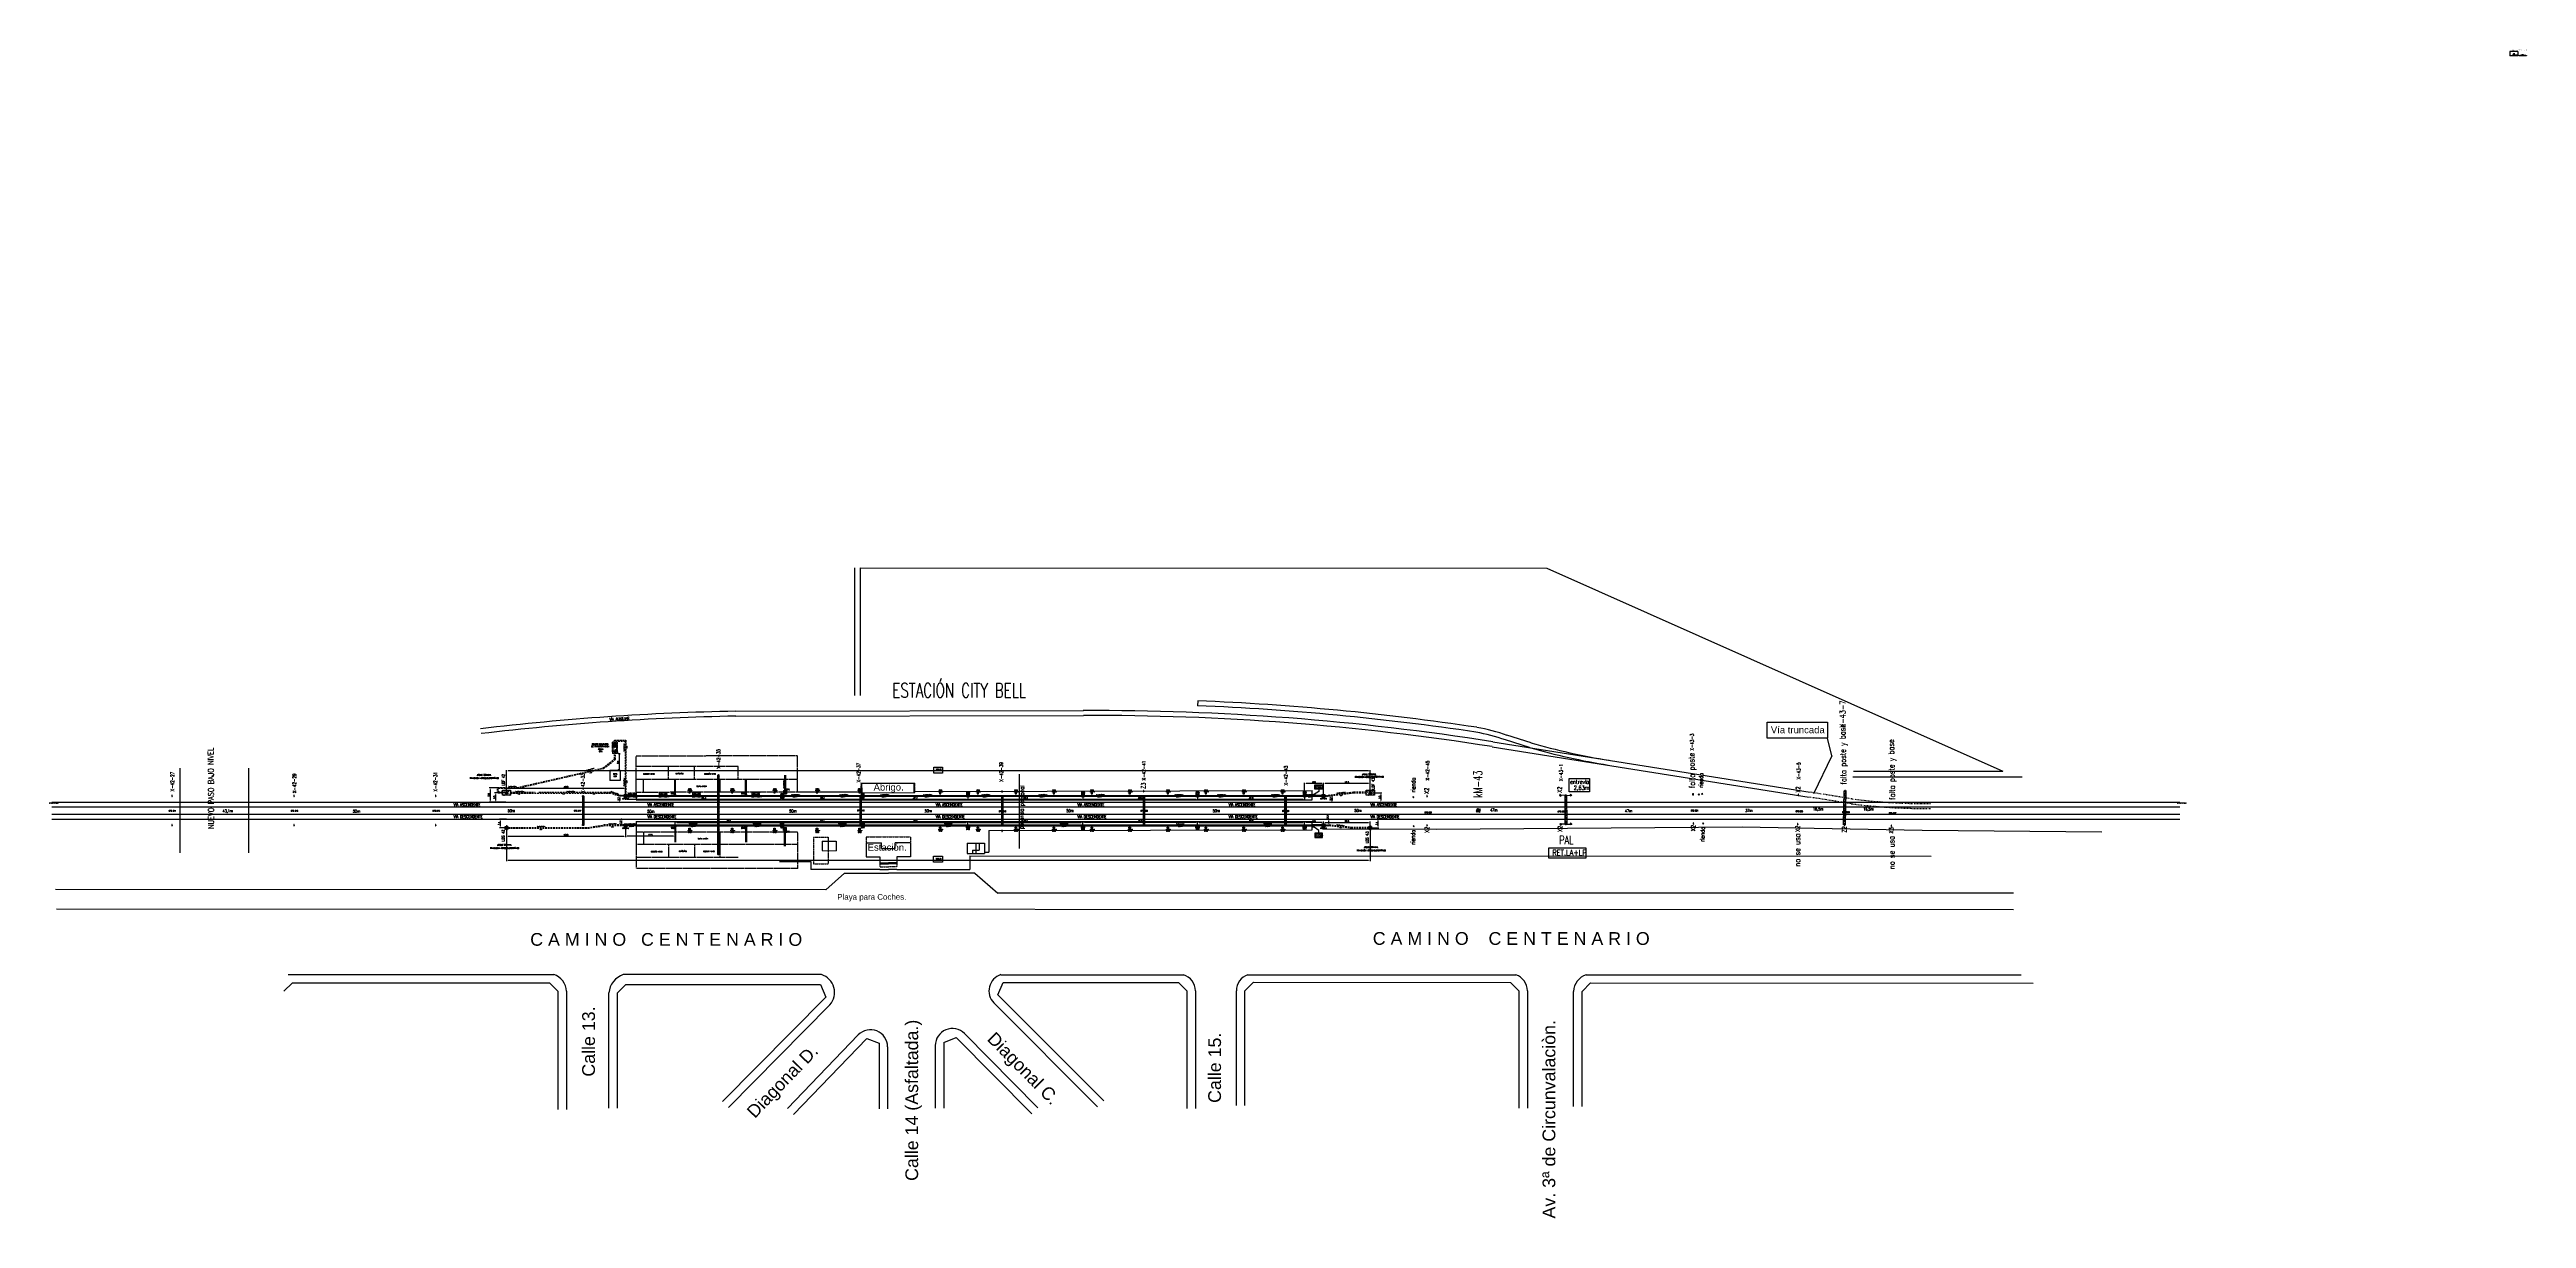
# Model space of a CAD drawing. Header units: millimetres. Extents: x 629 to 1504, y 1178 to 1591.
import ezdxf

# ---------------------------------------------------------------- set-up
doc = ezdxf.new("R2010")
doc.units = ezdxf.units.MM
for name, pattern in [('DASHDOT2', [0.5, 0.25, -0.125, 0, -0.125]), ('DASHED2', [0.375, 0.25, -0.125]), ('HIDDEN2', [0.1875, 0.125, -0.0625])]:
    doc.linetypes.add(name, pattern=pattern)
for name, color, linetype in [('CALLES', 8, 'Continuous'), ('CEDIDO', 8, 'Continuous'), ('EDIFICIOS', 8, 'Continuous'), ('ENABIEF', 8, 'Continuous'), ('LINEA02', 8, 'Continuous'), ('LINEA_02', 8, 'Continuous'), ('SEMICUBIERTO', 8, 'HIDDEN2'), ('TEXT-02', 7, 'Continuous'), ('TEXT-03', 7, 'Continuous'), ('Textos catenaria', 7, 'Continuous'), ('TMR', 8, 'Continuous'), ('Unknown_Line_Type', 7, 'Continuous'), ('VIAS', 3, 'Continuous')]:
    doc.layers.add(name, color=color, linetype=linetype)
doc.styles.add('ROMANS', font='arial.ttf', dxfattribs={"width": 0.7})
doc.styles.add('SIMPLEX', font='simplex.shx', dxfattribs={"width": 0.75})
doc.dimstyles.new('COTA-100', dxfattribs={"dimscale": 3, "dimtxt": 0.2, "dimasz": 0.2, "dimexe": 0.1, "dimexo": 0, "dimgap": 0.05, "dimtad": 1, "dimdec": 1, "dimzin": 0, "dimdsep": 46, "dimtxsty": 'SIMPLEX', "dimcen": 0.1, "dimclrd": 256, "dimclre": 256, "dimclrt": 256, "dimazin": 0, "dimtm": 1e-09, "dimtfac": 0.714286, "dimtdec": 1, "dimtmove": 2, "dimatfit": 2, "dimfxl": 0, "dimtolj": 1, "dimtzin": 0, "dimarcsym": 0})
pattern_1 = [(50, (-2624.04677, -773.78864), (0.45546167, -0.039847714), [0.047625, -0.523875]), (355, (-2624.04677, -773.78864), (-0.088107065, 0.47764161), [0.0381, -0.4191]), (100.451, (-2624.0088, -773.79196), (0.367356254, 0.43779172), [0.040475, -0.445225]), (46.1842, (-2624.04677, -773.66164), (0.6776976, -0.10510582), [0.0714375, -0.7858125]), (96.6356, (-2623.9903, -773.6704), (0.59351059, 0.61856389), [0.0607125, -0.6678375]), (351.184, (-2624.0468, -773.66164), (0.59351151, 0.6185628), [0.05715, -0.62865]), (21, (-2623.98327, -773.6934), (0.3790372, -0.255663796), [0.047625, -0.523875]), (326, (-2623.98327, -773.6934), (0.15450507, 0.460469915), [0.0381, -0.4191]), (71.4514, (-2623.9517, -773.7147), (0.53354123, 0.204807144), [0.040475, -0.445225]), (37.5, (-2624.04677, -773.78864), (0.007721508, 0.211387597), [0, -0.41402, 0, -0.42545, 0, -0.4206875]), (7.5, (-2624.04677, -773.78864), (0.167049156, 0.250451437), [0, -0.24257, 0, -0.404495, 0, -0.1603375]), (327.5, (-2624.18837, -773.78864), (0.338976488, -0.01432186), [0, -0.15875, 0, -0.4953, 0, -0.657225]), (317.5, (-2624.25187, -773.78864), (0.370322953, 0.063566228), [0, -0.206375, 0, -0.32893, 0, -0.466725])]

# ---------------------------------------------------------------- blocks, each defined once
blk = doc.blocks.new('mojón kilométrico')
for p, q in [((-0.91, 0), (0.91, 0)), ((0, 0.91), (0, -0.91))]:
    blk.add_line(p, q)
for radius in [0.639, 0.269]:
    blk.add_circle((0, 0), radius)
blk = doc.blocks.new('estructura tipo A con base')
h = blk.add_hatch()
h.set_pattern_fill('AR-CONC', color=8, scale=0.005, style=0)
h.set_pattern_definition([(50, (-2627.5983, -783.80706), (0.91092334, -0.07969543), [0.09525, -1.04775]), (355, (-2627.5983, -783.8071), (-0.17621413, 0.9552832), [0.0762, -0.8382]), (100.451, (-2627.5224, -783.8137), (0.7347125, 0.87558344), [0.08095, -0.89045]), (46.1842, (-2627.5983, -783.5531), (1.3553952, -0.21021164), [0.142875, -1.571625]), (96.6356, (-2627.4854, -783.5706), (1.1870212, 1.2371278), [0.121425, -1.335675]), (351.184, (-2627.5983, -783.553), (1.187023, 1.2371256), [0.1143, -1.2573]), (21, (-2627.4713, -783.61656), (0.7580744, -0.5113276), [0.09525, -1.04775]), (326, (-2627.4713, -783.6166), (0.30901014, 0.92093983), [0.0762, -0.8382]), (71.4514, (-2627.4081, -783.6592), (1.06708245, 0.4096143), [0.08095, -0.89045]), (37.5, (-2627.5983, -783.80706), (0.015443016, 0.422775194), [0, -0.82804, 0, -0.8509, 0, -0.841375]), (7.5, (-2627.5983, -783.80706), (0.33409831, 0.500902874), [0, -0.48514, 0, -0.80899, 0, -0.320675]), (327.5, (-2627.88152, -783.80706), (0.677952976, -0.02864372), [0, -0.3175, 0, -0.9906, 0, -1.31445]), (317.5, (-2628.0085, -783.80706), (0.74064591, 0.12713246), [0, -0.41275, 0, -0.65786, 0, -0.93345])])
h.paths.add_polyline_path([(-1.45, -0.9), (1.45, -0.9), (1.45, 0.9), (-1.45, 0.9)])
h.paths.add_polyline_path([(-0.28, 0.18), (-0.28, 0.25), (-0.05, 0.8), (0.05, 0.8), (0.28, 0.28), (0.28, 0.18, -1), (0.28, -0.18), (0.28, -0.28), (0.05, -0.8), (-0.05, -0.8), (-0.28, -0.28), (-0.28, -0.18, -1)], flags=16)
h.paths.add_polyline_path([(-0.15, 0, -1), (-0.41, 0, -1)], flags=0)
h.paths.add_polyline_path([(0, 0, -1), (0, 0, -1)], flags=0)
h.paths.add_polyline_path([(0.41, 0, -1), (0.15, 0, -1)], flags=0)
blk.add_lwpolyline([(1.45, -0.9), (-1.45, -0.9), (-1.45, 0.9), (1.45, 0.9)], close=True)
at = {"color": 6}
blk.add_lwpolyline([(-0.28, -0.28), (-0.05, -0.8), (0.05, -0.8), (0.28, -0.28), (0.28, -0.18, 1), (0.28, 0.18), (0.28, 0.28), (0.05, 0.8), (-0.05, 0.8), (-0.28, 0.25), (-0.28, 0.18, 1), (-0.28, -0.18)], format="xyb", close=True, dxfattribs=at)
for centre, radius in [((-0.28, 0), 0.13), ((0, 0), 0.0021), ((0.28, 0), 0.13)]:
    blk.add_circle(centre, radius, dxfattribs=at)
blk = doc.blocks.new('estructura terminal o retención para LDS')
h = blk.add_hatch()
h.set_pattern_fill('AR-CONC', color=8, scale=0.0025, style=0)
h.set_pattern_definition(pattern_1)
h.paths.add_polyline_path([(-0.5, -0.5), (-0.09, -0.5), (-0.14, -0.11, -0.352658), (-0.14, 0.11), (-0.09, 0.5), (-0.5, 0.5)])
h = blk.add_hatch()
h.set_pattern_fill('AR-CONC', color=8, scale=0.0025, style=0)
h.set_pattern_definition(pattern_1)
h.paths.add_polyline_path([(0.14, -0.11), (0.09, -0.5), (0.5, -0.5), (0.5, 0.5), (0.09, 0.5), (0.14, 0.11, -0.352658)])
at = {"color": 6}
for p, q in [((-0.05, 0.8), (-0.14, 0.11)), ((-0.05, 0.8), (0.05, 0.8)), ((0.05, 0.8), (0.14, 0.11)), ((-0.14, -0.11), (-0.05, -0.8)), ((-0.05, -0.8), (0.05, -0.8)), ((0.14, -0.11), (0.05, -0.8))]:
    blk.add_line(p, q, dxfattribs=at)
for points in [[(-0.09, -0.5), (-0.5, -0.5), (-0.5, 0.5), (-0.09, 0.5)], [(0.09, 0.5), (0.5, 0.5), (0.5, -0.5), (0.09, -0.5)]]:
    blk.add_lwpolyline(points)
blk.add_circle((0, 0), 0.13, dxfattribs=at)
for start, end in [(141.14883, 218.85117), (321.14883, 38.85117)]:
    blk.add_arc((0, 0), 0.18, start, end, dxfattribs=at)
blk = doc.blocks.new('RIEL49')
for points in [[(0, 0.15, 0.025787), (-0.02, 0.15, 0.384322), (-0.03, 0.14), (-0.03, 0.12, 0.322823), (-0.03, 0.11), (-0.01, 0.11, -0.322823), (-0.01, 0.1), (-0.01, 0.06, -0.023913), (-0.01, 0.03, -0.339738), (-0.02, 0.02), (-0.07, 0.01, 0.366629), (-0.07, 0), (-0.07, 0), (0, 0)], [(0, 0.15, -0.025787), (0.02, 0.15, -0.384322), (0.03, 0.14), (0.03, 0.12, -0.322823), (0.03, 0.11), (0.01, 0.11, 0.322823), (0.01, 0.1), (0.01, 0.06, 0.023913), (0.01, 0.03, 0.339738), (0.02, 0.02), (0.07, 0.01, -0.366629), (0.07, 0), (0.07, 0), (0, 0)]]:
    blk.add_lwpolyline(points, format="xyb")
blk = doc.blocks.new('RIEL49K')
blk.add_blockref('RIEL49', (0, 0))
blk = doc.blocks.new('CCT Ezpeleta')
at = {"color": 3}
for p, q in [((-4, -0.6), (-4, 0)), ((-3.4, 0), (-4, 0)), ((-0.6, 0), (0, 0)), ((0, -0.6), (0, 0)), ((-3.4, -0.6), (-4, -0.6)), ((-4, -1.8), (-4, -1.2)), ((-3.4, -1.2), (-4, -1.2)), ((-3.4, -1.8), (-4, -1.8)), ((-0.6, -0.6), (0, -0.6)), ((-0.6, -1.2), (0, -1.2)), ((-0.6, -1.8), (0, -1.8)), ((0, -1.8), (0, -1.2))]:
    blk.add_line(p, q, dxfattribs=at)
at = {"color": 3, "linetype": 'HIDDEN2', "ltscale": 0.05}
for p, q in [((-3.4, 0), (-0.6, 0)), ((-3.4, -1.8), (-3.4, 0)), ((-0.6, -1.8), (-0.6, 0)), ((-3.4, -1.8), (-0.6, -1.8))]:
    blk.add_line(p, q, dxfattribs=at)
at = {"color": 11}
for p, q in [((-3.24, -0.15), (-3.18, -0.15)), ((-3.24, -1.66), (-3.24, -0.15)), ((-3.18, -1.66), (-3.24, -1.66)), ((-3.18, -1.66), (-3.18, -0.15)), ((-3.18, -0.17), (-0.83, -0.17)), ((-3.18, -0.24), (-0.83, -0.24)), ((-3.18, -1.57), (-0.83, -1.57)), ((-3.18, -1.63), (-0.83, -1.63)), ((-1.89, -0.55), (-1.74, -0.55)), ((-1.89, -0.55), (-1.89, -0.67)), ((-1.89, -0.56), (-1.73, -0.56)), ((-1.89, -0.67), (-1.7, -0.67)), ((-1.89, -0.67), (-1.7, -0.67)), ((-1.89, -1.13), (-1.7, -1.13)), ((-1.89, -1.25), (-1.89, -1.13)), ((-1.89, -1.13), (-1.7, -1.13)), ((-1.89, -1.24), (-1.73, -1.24)), ((-1.89, -1.25), (-1.74, -1.25)), ((-1.7, -0.3), (-1.7, -1.5)), ((-1.7, -0.3), (-1.65, -0.3)), ((-1.7, -1.5), (-1.65, -1.5)), ((-1.65, -0.3), (-1.65, -1.5)), ((-1.65, -0.48), (-1.52, -0.48)), ((-1.65, -1.32), (-1.52, -1.32)), ((-1.52, -0.3), (-1.52, -1.5)), ((-1.47, -0.3), (-1.52, -0.3)), ((-1.47, -1.5), (-1.52, -1.5)), ((-1.47, -0.3), (-1.47, -1.5)), ((-1.47, -0.67), (-1.29, -0.67)), ((-1.47, -0.67), (-1.29, -0.67)), ((-1.47, -1.13), (-1.29, -1.13)), ((-1.47, -1.13), (-1.29, -1.13)), ((-1.44, -0.55), (-1.29, -0.55)), ((-1.44, -0.56), (-1.29, -0.56)), ((-1.44, -1.24), (-1.29, -1.24)), ((-1.44, -1.25), (-1.29, -1.25)), ((-1.29, -0.55), (-1.29, -0.67)), ((-1.29, -1.25), (-1.29, -1.13)), ((-1.15, -1.28), (-1.15, -0.52)), ((-0.87, -0.52), (-1.15, -0.52)), ((-0.87, -1.28), (-1.15, -1.28)), ((-0.87, -1.28), (-0.87, -0.52)), ((-0.83, -1.66), (-0.83, -0.15)), ((-0.83, -0.15), (-0.76, -0.15)), ((-0.83, -1.66), (-0.76, -1.66)), ((-0.76, -1.66), (-0.76, -0.15))]:
    blk.add_line(p, q, dxfattribs=at)
at = {"color": 5}
for points in [[(-2.63, -0.9), (-2.63, -1.05), (-2.93, -1.05), (-2.93, -0.9)], [(-2.63, -1.28), (-2.63, -1.43), (-2.93, -1.43), (-2.93, -1.28)], [(-0.92, -1.13), (-1.07, -1.13), (-1.07, -0.67), (-0.92, -0.67)]]:
    blk.add_lwpolyline(points, close=True, dxfattribs=at)
at = {"color": 11}
for centre, start, end in [((-1.59, -0.55), 141.56679, 218.43321), ((-1.59, -0.9), 141.56679, 218.43321), ((-1.59, -1.25), 141.56679, 218.43321), ((-1.59, -0.55), 65.37568, 114.62432), ((-1.59, -1.25), 245.37568, 294.62432), ((-1.59, -0.55), 321.56679, 38.43321), ((-1.59, -0.9), 321.56679, 38.43321), ((-1.59, -1.25), 321.56679, 38.43321)]:
    blk.add_arc(centre, 0.15, start, end, dxfattribs=at)
at = {"layer": 'Textos catenaria', "color": 11, "style": 'SIMPLEX', "width": 0.7}
for s, p in [('TRAFO SECO', (-1.63, -0.57)), ('TAB-BT', (-1.06, -0.71))]:
    blk.add_text(s, height=0.1, rotation=270, dxfattribs=at).set_placement(p)
blk = doc.blocks.new('cámara LDF-LDS')
at = {"color": 6}
for p, q in [((-0.5, 0.5), (0.5, 0.5)), ((-0.5, 0.5), (-0.5, -0.5)), ((-0.5, 0.5), (0.5, -0.5)), ((0.5, 0.5), (-0.5, -0.5)), ((0.5, 0.5), (0.5, -0.5)), ((-0.5, -0.5), (0.5, -0.5))]:
    blk.add_line(p, q, dxfattribs=at)
blk = doc.blocks.new('*D15')
at = {"lineweight": -2, "transparency": 16777216}
for p, q in [((790.43, 1315.57), (790.43, 1312.3)), ((791.03, 1312.6), (831.84, 1312.6)), ((832.44, 1316.47), (832.44, 1312.3))]:
    blk.add_line(p, q, dxfattribs=at)
at = {"transparency": 16777216}
for points in [[(791.03, 1312.7), (791.03, 1312.5), (790.43, 1312.6)], [(831.84, 1312.7), (831.84, 1312.5), (832.44, 1312.6)]]:
    blk.add_solid(points, dxfattribs=at)
at = {"layer": 'Defpoints', "color": 0, "transparency": 16777216}
for p in [(790.43, 1315.57), (832.44, 1316.47), (832.44, 1312.6)]:
    blk.add_point(p, dxfattribs=at)
at = {"transparency": 16777216, "insert": (811.43, 1313.05), "char_height": 0.6, "attachment_point": 5, "style": 'SIMPLEX'}
blk.add_mtext('\\A1;42.0', dxfattribs=at)
blk = doc.blocks.new('*D16')
at = {"lineweight": -2, "transparency": 16777216}
for p, q in [((832.44, 1316.47), (832.44, 1312.3)), ((849.35, 1312.6), (833.04, 1312.6)), ((849.95, 1316.27), (849.95, 1312.3))]:
    blk.add_line(p, q, dxfattribs=at)
at = {"transparency": 16777216}
for points in [[(833.04, 1312.7), (833.04, 1312.5), (832.44, 1312.6)], [(849.35, 1312.7), (849.35, 1312.5), (849.95, 1312.6)]]:
    blk.add_solid(points, dxfattribs=at)
at = {"layer": 'Defpoints', "color": 0, "transparency": 16777216}
for p in [(832.44, 1316.47), (832.44, 1312.6), (849.95, 1316.27)]:
    blk.add_point(p, dxfattribs=at)
at = {"transparency": 16777216, "insert": (841.2, 1313.05), "char_height": 0.6, "attachment_point": 5, "style": 'SIMPLEX'}
blk.add_mtext('\\A1;17.5', dxfattribs=at)
blk = doc.blocks.new('*D17')
at = {"lineweight": -2, "transparency": 16777216}
for p, q in [((1072.21, 1316.12), (1072.21, 1317.8)), ((1078.25, 1317.5), (1072.81, 1317.5)), ((1078.85, 1316.47), (1078.85, 1317.8))]:
    blk.add_line(p, q, dxfattribs=at)
at = {"transparency": 16777216}
for points in [[(1072.81, 1317.6), (1072.81, 1317.4), (1072.21, 1317.5)], [(1078.25, 1317.6), (1078.25, 1317.4), (1078.85, 1317.5)]]:
    blk.add_solid(points, dxfattribs=at)
at = {"layer": 'Defpoints', "color": 0, "transparency": 16777216}
for p in [(1072.21, 1317.5), (1072.21, 1316.12), (1078.85, 1316.47)]:
    blk.add_point(p, dxfattribs=at)
at = {"transparency": 16777216, "insert": (1075.53, 1317.95), "char_height": 0.6, "attachment_point": 5, "style": 'SIMPLEX'}
blk.add_mtext('\\A1;6.6', dxfattribs=at)
blk = doc.blocks.new('*D18')
at = {"lineweight": -2, "transparency": 16777216}
for p, q in [((1078.85, 1316.47), (1078.85, 1317.8)), ((1079.45, 1317.5), (1094.79, 1317.5)), ((1095.39, 1315.57), (1095.39, 1317.8))]:
    blk.add_line(p, q, dxfattribs=at)
at = {"transparency": 16777216}
for points in [[(1079.45, 1317.6), (1079.45, 1317.4), (1078.85, 1317.5)], [(1094.79, 1317.6), (1094.79, 1317.4), (1095.39, 1317.5)]]:
    blk.add_solid(points, dxfattribs=at)
at = {"layer": 'Defpoints', "color": 0, "transparency": 16777216}
for p in [(1078.85, 1316.47), (1095.39, 1317.5), (1095.39, 1315.57)]:
    blk.add_point(p, dxfattribs=at)
at = {"transparency": 16777216, "insert": (1087.12, 1317.95), "char_height": 0.6, "attachment_point": 5, "style": 'SIMPLEX'}
blk.add_mtext('\\A1;16.5', dxfattribs=at)
blk = doc.blocks.new('*D19')
at = {"lineweight": -2, "transparency": 16777216}
for p, q in [((790.43, 1315.57), (790.43, 1303.77)), ((1095.39, 1315.57), (1095.39, 1303.77)), ((1094.79, 1304.07), (791.03, 1304.07))]:
    blk.add_line(p, q, dxfattribs=at)
at = {"transparency": 16777216}
for points in [[(791.03, 1304.17), (791.03, 1303.97), (790.43, 1304.07)], [(1094.79, 1304.17), (1094.79, 1303.97), (1095.39, 1304.07)]]:
    blk.add_solid(points, dxfattribs=at)
at = {"layer": 'Defpoints', "color": 0, "transparency": 16777216}
for p in [(790.43, 1315.57), (1095.39, 1315.57), (790.43, 1304.07)]:
    blk.add_point(p, dxfattribs=at)
at = {"transparency": 16777216, "insert": (942.91, 1304.52), "char_height": 0.6, "attachment_point": 5, "style": 'SIMPLEX'}
blk.add_mtext('\\A1;305.0', dxfattribs=at)
blk = doc.blocks.new('*D20')
at = {"lineweight": -2, "transparency": 16777216}
for p, q in [((1078.85, 1326.89), (1078.85, 1331.52)), ((1094.79, 1331.22), (1079.45, 1331.22)), ((1095.39, 1327.99), (1095.39, 1331.52))]:
    blk.add_line(p, q, dxfattribs=at)
at = {"transparency": 16777216}
for points in [[(1079.45, 1331.32), (1079.45, 1331.12), (1078.85, 1331.22)], [(1094.79, 1331.32), (1094.79, 1331.12), (1095.39, 1331.22)]]:
    blk.add_solid(points, dxfattribs=at)
at = {"layer": 'Defpoints', "color": 0, "transparency": 16777216}
for p in [(1078.85, 1331.22), (1078.85, 1326.89), (1095.39, 1327.99)]:
    blk.add_point(p, dxfattribs=at)
at = {"transparency": 16777216, "insert": (1087.12, 1331.67), "char_height": 0.6, "attachment_point": 5, "style": 'SIMPLEX'}
blk.add_mtext('\\A1;16.5', dxfattribs=at)
blk = doc.blocks.new('*D21')
at = {"lineweight": -2, "transparency": 16777216}
for p, q in [((1072.21, 1327.24), (1072.21, 1331.52)), ((1078.25, 1331.22), (1072.81, 1331.22)), ((1078.85, 1326.89), (1078.85, 1331.52))]:
    blk.add_line(p, q, dxfattribs=at)
at = {"transparency": 16777216}
for points in [[(1072.81, 1331.32), (1072.81, 1331.12), (1072.21, 1331.22)], [(1078.25, 1331.32), (1078.25, 1331.12), (1078.85, 1331.22)]]:
    blk.add_solid(points, dxfattribs=at)
at = {"layer": 'Defpoints', "color": 0, "transparency": 16777216}
for p in [(1072.21, 1331.22), (1072.21, 1327.24), (1078.85, 1326.89)]:
    blk.add_point(p, dxfattribs=at)
at = {"transparency": 16777216, "insert": (1075.53, 1331.67), "char_height": 0.6, "attachment_point": 5, "style": 'SIMPLEX'}
blk.add_mtext('\\A1;6.6', dxfattribs=at)
blk = doc.blocks.new('*D22')
at = {"lineweight": -2, "transparency": 16777216}
for p, q in [((1078.85, 1316.47), (1081.12, 1316.47)), ((1080.82, 1318.67), (1080.52, 1318.67)), ((1080.82, 1317.07), (1080.82, 1318.07))]:
    blk.add_line(p, q, dxfattribs=at)
at = {"transparency": 16777216}
for points in [[(1080.72, 1318.07), (1080.92, 1318.07), (1080.82, 1318.67)], [(1080.72, 1317.07), (1080.92, 1317.07), (1080.82, 1316.47)]]:
    blk.add_solid(points, dxfattribs=at)
at = {"layer": 'Defpoints', "color": 0, "transparency": 16777216}
for p in [(1078.85, 1316.47), (1080.82, 1318.67), (1080.82, 1318.67)]:
    blk.add_point(p, dxfattribs=at)
at = {"transparency": 16777216, "insert": (1080.4, 1319.45), "char_height": 0.6, "attachment_point": 5, "rotation": 90, "style": 'SIMPLEX'}
blk.add_mtext('\\A1;2.2', dxfattribs=at)
blk = doc.blocks.new('*D23')
at = {"lineweight": -2, "transparency": 16777216}
for p, q in [((831.18, 1318.67), (830.88, 1318.67)), ((832.44, 1316.47), (830.88, 1316.47)), ((831.18, 1317.07), (831.18, 1318.07))]:
    blk.add_line(p, q, dxfattribs=at)
at = {"transparency": 16777216}
for points in [[(831.08, 1318.07), (831.28, 1318.07), (831.18, 1318.67)], [(831.08, 1317.07), (831.28, 1317.07), (831.18, 1316.47)]]:
    blk.add_solid(points, dxfattribs=at)
at = {"layer": 'Defpoints', "color": 0, "transparency": 16777216}
for p in [(831.18, 1318.67), (831.18, 1318.67), (832.44, 1316.47)]:
    blk.add_point(p, dxfattribs=at)
at = {"transparency": 16777216, "insert": (830.73, 1317.57), "char_height": 0.6, "attachment_point": 5, "rotation": 90, "style": 'SIMPLEX'}
blk.add_mtext('\\A1;2.2', dxfattribs=at)
blk = doc.blocks.new('*D24')
at = {"lineweight": -2, "transparency": 16777216}
for p, q in [((832.44, 1326.89), (830.15, 1326.89)), ((830.45, 1324.69), (830.15, 1324.69)), ((830.45, 1326.29), (830.45, 1325.29))]:
    blk.add_line(p, q, dxfattribs=at)
at = {"transparency": 16777216}
for points in [[(830.35, 1326.29), (830.55, 1326.29), (830.45, 1326.89)], [(830.35, 1325.29), (830.55, 1325.29), (830.45, 1324.69)]]:
    blk.add_solid(points, dxfattribs=at)
at = {"layer": 'Defpoints', "color": 0, "transparency": 16777216}
for p in [(830.45, 1324.69), (830.45, 1324.69), (832.44, 1326.89)]:
    blk.add_point(p, dxfattribs=at)
at = {"transparency": 16777216, "insert": (830, 1325.79), "char_height": 0.6, "attachment_point": 5, "rotation": 90, "style": 'SIMPLEX'}
blk.add_mtext('\\A1;2.2', dxfattribs=at)
blk = doc.blocks.new('*D25')
at = {"lineweight": -2, "transparency": 16777216}
for p, q in [((1078.85, 1326.89), (1082.22, 1326.89)), ((1081.92, 1324.69), (1081.62, 1324.69)), ((1081.92, 1326.29), (1081.92, 1325.29))]:
    blk.add_line(p, q, dxfattribs=at)
at = {"transparency": 16777216}
for points in [[(1081.82, 1326.29), (1082.02, 1326.29), (1081.92, 1326.89)], [(1081.82, 1325.29), (1082.02, 1325.29), (1081.92, 1324.69)]]:
    blk.add_solid(points, dxfattribs=at)
at = {"layer": 'Defpoints', "color": 0, "transparency": 16777216}
for p in [(1078.85, 1326.89), (1081.92, 1324.69), (1081.92, 1324.69)]:
    blk.add_point(p, dxfattribs=at)
at = {"transparency": 16777216, "insert": (1081.47, 1325.79), "char_height": 0.6, "attachment_point": 5, "rotation": 90, "style": 'SIMPLEX'}
blk.add_mtext('\\A1;2.2', dxfattribs=at)
blk = doc.blocks.new('*D26')
at = {"lineweight": -2, "transparency": 16777216}
for p, q in [((790.43, 1327.99), (790.43, 1329.84)), ((831.84, 1329.54), (791.03, 1329.54)), ((832.44, 1326.89), (832.44, 1329.84))]:
    blk.add_line(p, q, dxfattribs=at)
at = {"transparency": 16777216}
for points in [[(791.03, 1329.64), (791.03, 1329.44), (790.43, 1329.54)], [(831.84, 1329.64), (831.84, 1329.44), (832.44, 1329.54)]]:
    blk.add_solid(points, dxfattribs=at)
at = {"layer": 'Defpoints', "color": 0, "transparency": 16777216}
for p in [(790.43, 1329.54), (790.43, 1327.99), (832.44, 1326.89)]:
    blk.add_point(p, dxfattribs=at)
at = {"transparency": 16777216, "insert": (811.43, 1329.99), "char_height": 0.6, "attachment_point": 5, "style": 'SIMPLEX'}
blk.add_mtext('\\A1;42.0', dxfattribs=at)
blk = doc.blocks.new('*D27')
at = {"lineweight": -2, "transparency": 16777216}
for p, q in [((790.43, 1327.99), (790.43, 1335.98)), ((1094.79, 1335.68), (791.03, 1335.68)), ((1095.39, 1327.99), (1095.39, 1335.98))]:
    blk.add_line(p, q, dxfattribs=at)
at = {"transparency": 16777216}
for points in [[(791.03, 1335.78), (791.03, 1335.58), (790.43, 1335.68)], [(1094.79, 1335.78), (1094.79, 1335.58), (1095.39, 1335.68)]]:
    blk.add_solid(points, dxfattribs=at)
at = {"layer": 'Defpoints', "color": 0, "transparency": 16777216}
for p in [(790.43, 1335.68), (790.43, 1327.99), (1095.39, 1327.99)]:
    blk.add_point(p, dxfattribs=at)
at = {"transparency": 16777216, "insert": (942.91, 1336.13), "char_height": 0.6, "attachment_point": 5, "style": 'SIMPLEX'}
blk.add_mtext('\\A1;305.0', dxfattribs=at)
blk = doc.blocks.new('*D30')
at = {"lineweight": -2, "transparency": 16777216}
for p, q in [((790.15, 1327.99), (786.23, 1327.99)), ((790.15, 1324.69), (786.23, 1324.69)), ((786.53, 1327.39), (786.53, 1325.29))]:
    blk.add_line(p, q, dxfattribs=at)
at = {"transparency": 16777216}
for points in [[(786.43, 1327.39), (786.63, 1327.39), (786.53, 1327.99)], [(786.43, 1325.29), (786.63, 1325.29), (786.53, 1324.69)]]:
    blk.add_solid(points, dxfattribs=at)
at = {"layer": 'Defpoints', "color": 0, "transparency": 16777216}
for p in [(786.53, 1324.69), (790.15, 1327.99), (790.15, 1324.69)]:
    blk.add_point(p, dxfattribs=at)
at = {"transparency": 16777216, "insert": (786.08, 1326.34), "char_height": 0.6, "attachment_point": 5, "rotation": 90, "style": 'SIMPLEX'}
blk.add_mtext('\\A1;3.3', dxfattribs=at)
blk = doc.blocks.new('*D31')
at = {"lineweight": -2, "transparency": 16777216}
for p, q in [((787.54, 1329.7), (784.33, 1329.7)), ((787.54, 1324.69), (784.33, 1324.69)), ((784.63, 1329.1), (784.63, 1325.29))]:
    blk.add_line(p, q, dxfattribs=at)
at = {"transparency": 16777216}
for points in [[(784.53, 1329.1), (784.73, 1329.1), (784.63, 1329.7)], [(784.53, 1325.29), (784.73, 1325.29), (784.63, 1324.69)]]:
    blk.add_solid(points, dxfattribs=at)
at = {"layer": 'Defpoints', "color": 0, "transparency": 16777216}
for p in [(787.54, 1329.7), (784.63, 1324.69), (787.54, 1324.69)]:
    blk.add_point(p, dxfattribs=at)
at = {"transparency": 16777216, "insert": (784.18, 1327.19), "char_height": 0.6, "attachment_point": 5, "rotation": 90, "style": 'SIMPLEX'}
blk.add_mtext('\\A1;5.0', dxfattribs=at)
blk = doc.blocks.new('*D32')
at = {"lineweight": -2, "transparency": 16777216}
for p, q in [((790.43, 1318.67), (787.97, 1318.67)), ((790.43, 1315.57), (787.97, 1315.57)), ((788.27, 1316.17), (788.27, 1318.07))]:
    blk.add_line(p, q, dxfattribs=at)
at = {"transparency": 16777216}
for points in [[(788.17, 1318.07), (788.37, 1318.07), (788.27, 1318.67)], [(788.17, 1316.17), (788.37, 1316.17), (788.27, 1315.57)]]:
    blk.add_solid(points, dxfattribs=at)
at = {"layer": 'Defpoints', "color": 0, "transparency": 16777216}
for p in [(788.27, 1318.67), (790.43, 1318.67), (790.43, 1315.57)]:
    blk.add_point(p, dxfattribs=at)
at = {"transparency": 16777216, "insert": (787.82, 1317.12), "char_height": 0.6, "attachment_point": 5, "rotation": 90, "style": 'SIMPLEX'}
blk.add_mtext('\\A1;3.1', dxfattribs=at)
blk = doc.blocks.new('*D33')
at = {"lineweight": -2, "transparency": 16777216}
for p, q in [((1095.39, 1318.67), (1098.43, 1318.67)), ((1095.39, 1315.57), (1098.43, 1315.57)), ((1098.13, 1316.17), (1098.13, 1318.07))]:
    blk.add_line(p, q, dxfattribs=at)
at = {"transparency": 16777216}
for points in [[(1098.03, 1318.07), (1098.23, 1318.07), (1098.13, 1318.67)], [(1098.03, 1316.17), (1098.23, 1316.17), (1098.13, 1315.57)]]:
    blk.add_solid(points, dxfattribs=at)
at = {"layer": 'Defpoints', "color": 0, "transparency": 16777216}
for p in [(1095.39, 1318.67), (1095.39, 1315.57), (1098.13, 1318.67)]:
    blk.add_point(p, dxfattribs=at)
at = {"transparency": 16777216, "insert": (1097.68, 1317.12), "char_height": 0.6, "attachment_point": 5, "rotation": 90, "style": 'SIMPLEX'}
blk.add_mtext('\\A1;3.1', dxfattribs=at)
blk = doc.blocks.new('*D34')
at = {"lineweight": -2, "transparency": 16777216}
for p, q in [((1095.67, 1327.99), (1099.44, 1327.99)), ((1095.67, 1324.69), (1099.44, 1324.69)), ((1099.14, 1327.39), (1099.14, 1325.29))]:
    blk.add_line(p, q, dxfattribs=at)
at = {"transparency": 16777216}
for points in [[(1099.04, 1327.39), (1099.24, 1327.39), (1099.14, 1327.99)], [(1099.04, 1325.29), (1099.24, 1325.29), (1099.14, 1324.69)]]:
    blk.add_solid(points, dxfattribs=at)
at = {"layer": 'Defpoints', "color": 0, "transparency": 16777216}
for p in [(1095.67, 1327.99), (1095.67, 1324.69), (1099.14, 1324.69)]:
    blk.add_point(p, dxfattribs=at)
at = {"transparency": 16777216, "insert": (1098.69, 1326.34), "char_height": 0.6, "attachment_point": 5, "rotation": 90, "style": 'SIMPLEX'}
blk.add_mtext('\\A1;3.3', dxfattribs=at)
blk = doc.blocks.new('*D35')
at = {"lineweight": -2, "transparency": 16777216}
for p, q in [((1034.41, 1316.12), (1034.41, 1317.8)), ((1035.01, 1317.5), (1071.61, 1317.5)), ((1072.21, 1316.12), (1072.21, 1317.8))]:
    blk.add_line(p, q, dxfattribs=at)
at = {"transparency": 16777216}
for points in [[(1035.01, 1317.6), (1035.01, 1317.4), (1034.41, 1317.5)], [(1071.61, 1317.6), (1071.61, 1317.4), (1072.21, 1317.5)]]:
    blk.add_solid(points, dxfattribs=at)
at = {"layer": 'Defpoints', "color": 0, "transparency": 16777216}
for p in [(1034.41, 1316.12), (1072.21, 1317.5), (1072.21, 1316.12)]:
    blk.add_point(p, dxfattribs=at)
at = {"transparency": 16777216, "insert": (1053.31, 1317.95), "char_height": 0.6, "attachment_point": 5, "style": 'SIMPLEX'}
blk.add_mtext('\\A1;37.8', dxfattribs=at)
blk = doc.blocks.new('*D36')
at = {"lineweight": -2, "transparency": 16777216}
for p, q in [((993.95, 1316.15), (993.95, 1317.8)), ((1033.81, 1317.5), (994.55, 1317.5)), ((1034.41, 1316.12), (1034.41, 1317.8))]:
    blk.add_line(p, q, dxfattribs=at)
at = {"transparency": 16777216}
for points in [[(994.55, 1317.6), (994.55, 1317.4), (993.95, 1317.5)], [(1033.81, 1317.6), (1033.81, 1317.4), (1034.41, 1317.5)]]:
    blk.add_solid(points, dxfattribs=at)
at = {"layer": 'Defpoints', "color": 0, "transparency": 16777216}
for p in [(993.95, 1317.5), (993.95, 1316.15), (1034.41, 1316.12)]:
    blk.add_point(p, dxfattribs=at)
at = {"transparency": 16777216, "insert": (1014.18, 1317.95), "char_height": 0.6, "attachment_point": 5, "style": 'SIMPLEX'}
blk.add_mtext('\\A1;40.5', dxfattribs=at)
blk = doc.blocks.new('*D37')
at = {"lineweight": -2, "transparency": 16777216}
for p, q in [((953.35, 1316.15), (953.35, 1317.8)), ((953.95, 1317.5), (993.35, 1317.5)), ((993.95, 1316.15), (993.95, 1317.8))]:
    blk.add_line(p, q, dxfattribs=at)
at = {"transparency": 16777216}
for points in [[(953.95, 1317.6), (953.95, 1317.4), (953.35, 1317.5)], [(993.35, 1317.6), (993.35, 1317.4), (993.95, 1317.5)]]:
    blk.add_solid(points, dxfattribs=at)
at = {"layer": 'Defpoints', "color": 0, "transparency": 16777216}
for p in [(953.35, 1316.15), (993.95, 1317.5), (993.95, 1316.15)]:
    blk.add_point(p, dxfattribs=at)
at = {"transparency": 16777216, "insert": (973.65, 1317.95), "char_height": 0.6, "attachment_point": 5, "style": 'SIMPLEX'}
blk.add_mtext('\\A1;40.6', dxfattribs=at)
blk = doc.blocks.new('*D38')
at = {"lineweight": -2, "transparency": 16777216}
for p, q in [((916.15, 1316.77), (916.15, 1317.77)), ((916.75, 1317.47), (952.75, 1317.47)), ((953.35, 1316.15), (953.35, 1317.77))]:
    blk.add_line(p, q, dxfattribs=at)
at = {"transparency": 16777216}
for points in [[(916.75, 1317.57), (916.75, 1317.37), (916.15, 1317.47)], [(952.75, 1317.57), (952.75, 1317.37), (953.35, 1317.47)]]:
    blk.add_solid(points, dxfattribs=at)
at = {"layer": 'Defpoints', "color": 0, "transparency": 16777216}
for p in [(916.15, 1316.77), (953.35, 1317.47), (953.35, 1316.15)]:
    blk.add_point(p, dxfattribs=at)
at = {"transparency": 16777216, "insert": (934.75, 1317.92), "char_height": 0.6, "attachment_point": 5, "style": 'SIMPLEX'}
blk.add_mtext('\\A1;37.2', dxfattribs=at)
blk = doc.blocks.new('*D39')
at = {"lineweight": -2, "transparency": 16777216}
for p, q in [((887.75, 1316.77), (887.75, 1317.77)), ((888.35, 1317.47), (915.55, 1317.47)), ((916.15, 1316.77), (916.15, 1317.77))]:
    blk.add_line(p, q, dxfattribs=at)
at = {"transparency": 16777216}
for points in [[(888.35, 1317.57), (888.35, 1317.37), (887.75, 1317.47)], [(915.55, 1317.57), (915.55, 1317.37), (916.15, 1317.47)]]:
    blk.add_solid(points, dxfattribs=at)
at = {"layer": 'Defpoints', "color": 0, "transparency": 16777216}
for p in [(887.75, 1316.77), (916.15, 1317.47), (916.15, 1316.77)]:
    blk.add_point(p, dxfattribs=at)
at = {"transparency": 16777216, "insert": (901.95, 1317.92), "char_height": 0.6, "attachment_point": 5, "style": 'SIMPLEX'}
blk.add_mtext('\\A1;28.4', dxfattribs=at)
blk = doc.blocks.new('*D40')
at = {"lineweight": -2, "transparency": 16777216}
for p, q in [((849.95, 1316.27), (849.95, 1317.77)), ((850.55, 1317.47), (887.15, 1317.47)), ((887.75, 1316.77), (887.75, 1317.77))]:
    blk.add_line(p, q, dxfattribs=at)
at = {"transparency": 16777216}
for points in [[(850.55, 1317.57), (850.55, 1317.37), (849.95, 1317.47)], [(887.15, 1317.57), (887.15, 1317.37), (887.75, 1317.47)]]:
    blk.add_solid(points, dxfattribs=at)
at = {"layer": 'Defpoints', "color": 0, "transparency": 16777216}
for p in [(849.95, 1316.27), (887.75, 1317.47), (887.75, 1316.77)]:
    blk.add_point(p, dxfattribs=at)
at = {"transparency": 16777216, "insert": (868.85, 1317.92), "char_height": 0.6, "attachment_point": 5, "style": 'SIMPLEX'}
blk.add_mtext('\\A1;37.8', dxfattribs=at)
blk = doc.blocks.new('*D41')
at = {"lineweight": -2, "transparency": 16777216}
for p, q in [((832.44, 1326.89), (832.44, 1325.46)), ((833.04, 1325.76), (887.15, 1325.76)), ((887.75, 1326.59), (887.75, 1325.46))]:
    blk.add_line(p, q, dxfattribs=at)
at = {"transparency": 16777216}
for points in [[(833.04, 1325.86), (833.04, 1325.66), (832.44, 1325.76)], [(887.15, 1325.86), (887.15, 1325.66), (887.75, 1325.76)]]:
    blk.add_solid(points, dxfattribs=at)
at = {"layer": 'Defpoints', "color": 0, "transparency": 16777216}
for p in [(832.44, 1326.89), (887.75, 1326.59), (887.75, 1325.76)]:
    blk.add_point(p, dxfattribs=at)
at = {"transparency": 16777216, "insert": (860.1, 1326.21), "char_height": 0.6, "attachment_point": 5, "style": 'SIMPLEX'}
blk.add_mtext('\\A1;55.3', dxfattribs=at)
blk = doc.blocks.new('*D42')
at = {"lineweight": -2, "transparency": 16777216}
for p, q in [((887.75, 1326.59), (887.75, 1325.46)), ((888.35, 1325.76), (915.55, 1325.76)), ((916.15, 1326.59), (916.15, 1325.46))]:
    blk.add_line(p, q, dxfattribs=at)
at = {"transparency": 16777216}
for points in [[(888.35, 1325.86), (888.35, 1325.66), (887.75, 1325.76)], [(915.55, 1325.86), (915.55, 1325.66), (916.15, 1325.76)]]:
    blk.add_solid(points, dxfattribs=at)
at = {"layer": 'Defpoints', "color": 0, "transparency": 16777216}
for p in [(887.75, 1326.59), (916.15, 1326.59), (916.15, 1325.76)]:
    blk.add_point(p, dxfattribs=at)
at = {"transparency": 16777216, "insert": (901.95, 1326.21), "char_height": 0.6, "attachment_point": 5, "style": 'SIMPLEX'}
blk.add_mtext('\\A1;28.4', dxfattribs=at)
blk = doc.blocks.new('*D43')
at = {"lineweight": -2, "transparency": 16777216}
for p, q in [((916.15, 1326.59), (916.15, 1325.46)), ((916.75, 1325.76), (952.75, 1325.76)), ((953.35, 1327.21), (953.35, 1325.46))]:
    blk.add_line(p, q, dxfattribs=at)
at = {"transparency": 16777216}
for points in [[(916.75, 1325.86), (916.75, 1325.66), (916.15, 1325.76)], [(952.75, 1325.86), (952.75, 1325.66), (953.35, 1325.76)]]:
    blk.add_solid(points, dxfattribs=at)
at = {"layer": 'Defpoints', "color": 0, "transparency": 16777216}
for p in [(916.15, 1326.59), (953.35, 1327.21), (953.35, 1325.76)]:
    blk.add_point(p, dxfattribs=at)
at = {"transparency": 16777216, "insert": (934.75, 1326.21), "char_height": 0.6, "attachment_point": 5, "style": 'SIMPLEX'}
blk.add_mtext('\\A1;37.2', dxfattribs=at)
blk = doc.blocks.new('*D44')
at = {"lineweight": -2, "transparency": 16777216}
for p, q in [((953.35, 1327.21), (953.35, 1325.46)), ((953.95, 1325.76), (993.35, 1325.76)), ((993.95, 1327.21), (993.95, 1325.46))]:
    blk.add_line(p, q, dxfattribs=at)
at = {"transparency": 16777216}
for points in [[(953.95, 1325.86), (953.95, 1325.66), (953.35, 1325.76)], [(993.35, 1325.86), (993.35, 1325.66), (993.95, 1325.76)]]:
    blk.add_solid(points, dxfattribs=at)
at = {"layer": 'Defpoints', "color": 0, "transparency": 16777216}
for p in [(953.35, 1327.21), (993.95, 1327.21), (993.95, 1325.76)]:
    blk.add_point(p, dxfattribs=at)
at = {"transparency": 16777216, "insert": (973.65, 1326.21), "char_height": 0.6, "attachment_point": 5, "style": 'SIMPLEX'}
blk.add_mtext('\\A1;40.6', dxfattribs=at)
blk = doc.blocks.new('*D45')
at = {"lineweight": -2, "transparency": 16777216}
for p, q in [((993.95, 1327.21), (993.95, 1325.46)), ((994.55, 1325.76), (1033.81, 1325.76)), ((1034.41, 1327.24), (1034.41, 1325.46))]:
    blk.add_line(p, q, dxfattribs=at)
at = {"transparency": 16777216}
for points in [[(994.55, 1325.86), (994.55, 1325.66), (993.95, 1325.76)], [(1033.81, 1325.86), (1033.81, 1325.66), (1034.41, 1325.76)]]:
    blk.add_solid(points, dxfattribs=at)
at = {"layer": 'Defpoints', "color": 0, "transparency": 16777216}
for p in [(993.95, 1327.21), (1034.41, 1327.24), (1034.41, 1325.76)]:
    blk.add_point(p, dxfattribs=at)
at = {"transparency": 16777216, "insert": (1014.18, 1326.21), "char_height": 0.6, "attachment_point": 5, "style": 'SIMPLEX'}
blk.add_mtext('\\A1;40.5', dxfattribs=at)
blk = doc.blocks.new('*D46')
at = {"lineweight": -2, "transparency": 16777216}
for p, q in [((1034.41, 1327.24), (1034.41, 1325.46)), ((1035.01, 1325.76), (1071.61, 1325.76)), ((1072.21, 1327.24), (1072.21, 1325.46))]:
    blk.add_line(p, q, dxfattribs=at)
at = {"transparency": 16777216}
for points in [[(1035.01, 1325.86), (1035.01, 1325.66), (1034.41, 1325.76)], [(1071.61, 1325.86), (1071.61, 1325.66), (1072.21, 1325.76)]]:
    blk.add_solid(points, dxfattribs=at)
at = {"layer": 'Defpoints', "color": 0, "transparency": 16777216}
for p in [(1034.41, 1327.24), (1072.21, 1327.24), (1072.21, 1325.76)]:
    blk.add_point(p, dxfattribs=at)
at = {"transparency": 16777216, "insert": (1053.31, 1326.21), "char_height": 0.6, "attachment_point": 5, "style": 'SIMPLEX'}
blk.add_mtext('\\A1;37.8', dxfattribs=at)

msp = doc.modelspace()

# ---------------------------------------------------------------- hatches: boundary and pattern name
for points in [[(1499.26, 1588.79, 1), (1499.1, 1588.79, 1)], [(672.26, 1326.61), (672.4, 1326.61), (672.4, 1327.07), (672.26, 1327.07)], [(715.36, 1326.61), (715.5, 1326.61), (715.5, 1327.07), (715.36, 1327.07)], [(765.36, 1326.61), (765.5, 1326.61), (765.5, 1327.07), (765.36, 1327.07)], [(915.34, 1328.03), (915.48, 1328.03), (915.48, 1328.49), (915.34, 1328.49)], [(965.34, 1328.17), (965.48, 1328.17), (965.48, 1328.63), (965.34, 1328.63)], [(1015.34, 1328.34), (1015.48, 1328.34), (1015.48, 1328.8), (1015.34, 1328.8)], [(1115.32, 1326.53), (1115.46, 1326.53), (1115.46, 1326.99), (1115.32, 1326.99)], [(1162.32, 1326.93), (1162.46, 1326.93), (1162.46, 1327.39), (1162.32, 1327.39)], [(1246.45, 1326.97), (1246.59, 1326.97), (1246.59, 1327.43), (1246.45, 1327.43)], [(672.26, 1316.29), (672.4, 1316.29), (672.4, 1316.75), (672.26, 1316.75)], [(715.36, 1316.29), (715.5, 1316.29), (715.5, 1316.75), (715.36, 1316.75)], [(765.36, 1316.29), (765.5, 1316.29), (765.5, 1316.75), (765.36, 1316.75)], [(965.34, 1314.25), (965.48, 1314.25), (965.48, 1314.71), (965.34, 1314.71)], [(1115.39, 1316.24), (1115.53, 1316.24), (1115.53, 1316.7), (1115.39, 1316.7)], [(1162.39, 1316.56), (1162.53, 1316.56), (1162.53, 1317.02), (1162.39, 1317.02)], [(1209.39, 1316.84), (1209.53, 1316.84), (1209.53, 1317.3), (1209.39, 1317.3)], [(1246.26, 1316.6), (1246.4, 1316.6), (1246.4, 1317.06), (1246.26, 1317.06)], [(1262.76, 1316.37), (1262.9, 1316.37), (1262.9, 1316.83), (1262.76, 1316.83)], [(1279.3, 1316.03), (1279.44, 1316.03), (1279.45, 1316.49), (1279.31, 1316.49)]]:
    msp.add_hatch(color=256).paths.add_polyline_path(points)

# ---------------------------------------------------------------- linework, layer by layer
for p, q in [((1500.59, 1589.89), (1497.79, 1589.89)), ((1497.79, 1589.89), (1497.79, 1588.34)), ((1500.59, 1588.34), (1497.79, 1588.34)), ((1500.59, 1589.89), (1500.59, 1588.34)), ((1500.93, 1588.49), (1503.63, 1588.49)), ((1500.93, 1588.49), (1500.93, 1588.34)), ((1503.63, 1588.34), (1500.93, 1588.34)), ((1503.63, 1588.49), (1503.63, 1588.34)), ((1258.37, 1341.08), (1256.88, 1347.3)), ((1258.37, 1341.08), (1251.89, 1327.57)), ((675.07, 1336.63), (675.07, 1306.72)), ((699.27, 1336.63), (699.27, 1306.72)), ((849.8, 1327.39), (849.8, 1332.87)), ((850.1, 1327.39), (850.1, 1332.87)), ((874.8, 1327.39), (874.8, 1332.87)), ((875.1, 1327.39), (875.1, 1332.87)), ((971.4, 1334.58), (971.46, 1308.3)), ((672.26, 1327.07), (672.26, 1326.61)), ((672.4, 1327.07), (672.26, 1327.07)), ((672.26, 1327.07), (672.4, 1326.61)), ((672.26, 1327.07), (672.4, 1326.61)), ((672.26, 1326.61), (672.4, 1326.61)), ((672.4, 1326.61), (672.4, 1327.07)), ((715.36, 1327.07), (715.36, 1326.61)), ((715.5, 1327.07), (715.36, 1327.07)), ((715.36, 1327.07), (715.5, 1326.61)), ((715.36, 1327.07), (715.5, 1326.61)), ((715.36, 1326.61), (715.5, 1326.61)), ((715.5, 1326.61), (715.5, 1327.07)), ((765.36, 1327.07), (765.36, 1326.61)), ((765.5, 1327.07), (765.36, 1327.07)), ((765.36, 1327.07), (765.5, 1326.61)), ((765.36, 1327.07), (765.5, 1326.61)), ((765.36, 1326.61), (765.5, 1326.61)), ((765.5, 1326.61), (765.5, 1327.07)), ((850.25, 1327.39), (849.65, 1326.79)), ((849.65, 1327.39), (850.25, 1326.79)), ((855.3, 1328.44), (854.8, 1327.94)), ((854.8, 1328.44), (855.3, 1327.94)), ((870.3, 1328.44), (869.8, 1327.94)), ((869.8, 1328.44), (870.3, 1327.94)), ((875.25, 1327.39), (874.65, 1326.79)), ((874.65, 1327.39), (875.25, 1326.79)), ((885.3, 1328.44), (884.8, 1327.94)), ((884.8, 1328.44), (885.3, 1327.94)), ((887.2, 1327.14), (888.3, 1327.14)), ((887.2, 1327.14), (887.2, 1326.04)), ((887.2, 1327.14), (888.3, 1326.04)), ((888.3, 1327.14), (887.2, 1326.04)), ((887.2, 1326.04), (888.3, 1326.04)), ((888.2, 1328.74), (889.3, 1328.74)), ((888.2, 1328.74), (888.2, 1327.64)), ((888.2, 1328.74), (889.3, 1327.64)), ((889.3, 1328.74), (888.2, 1327.64)), ((888.2, 1327.64), (889.3, 1327.64)), ((888.3, 1327.14), (888.3, 1326.04)), ((889.3, 1328.74), (889.3, 1327.64)), ((900.3, 1328.44), (899.8, 1327.94)), ((899.8, 1328.44), (900.3, 1327.94)), ((915.3, 1328.44), (914.8, 1327.94)), ((914.8, 1328.44), (915.3, 1327.94)), ((915.34, 1328.49), (915.34, 1328.03)), ((915.48, 1328.49), (915.34, 1328.49)), ((915.34, 1328.49), (915.48, 1328.03)), ((915.34, 1328.49), (915.48, 1328.03)), ((915.34, 1328.03), (915.48, 1328.03)), ((915.48, 1328.03), (915.48, 1328.49)), ((915.6, 1327.14), (916.7, 1326.04)), ((916.7, 1327.14), (915.6, 1326.04)), ((943.8, 1328.04), (943.3, 1327.54)), ((943.3, 1328.04), (943.8, 1327.54)), ((952.8, 1327.76), (953.9, 1326.66)), ((953.9, 1327.76), (952.8, 1326.66)), ((957.1, 1328.04), (956.6, 1327.54)), ((956.6, 1328.04), (957.1, 1327.54)), ((965.17, 1326.79), (965.66, 1326.79)), ((965.34, 1328.63), (965.34, 1328.17)), ((965.48, 1328.63), (965.34, 1328.63)), ((965.34, 1328.63), (965.48, 1328.17)), ((965.34, 1328.63), (965.48, 1328.17)), ((965.34, 1328.17), (965.48, 1328.17)), ((965.48, 1328.17), (965.48, 1328.63)), ((970.5, 1328.04), (970, 1327.54)), ((970, 1328.04), (970.5, 1327.54)), ((983.9, 1328.04), (983.4, 1327.54)), ((983.4, 1328.04), (983.9, 1327.54)), ((993.4, 1327.76), (994.5, 1326.66)), ((994.5, 1327.76), (993.4, 1326.66)), ((997.3, 1328.04), (996.8, 1327.54)), ((996.8, 1328.04), (997.3, 1327.54)), ((1010.7, 1328.04), (1010.2, 1327.54)), ((1010.2, 1328.04), (1010.7, 1327.54)), ((1015.34, 1328.8), (1015.34, 1328.34)), ((1015.48, 1328.8), (1015.34, 1328.8)), ((1015.34, 1328.8), (1015.48, 1328.34)), ((1015.34, 1328.8), (1015.48, 1328.34)), ((1015.34, 1328.34), (1015.48, 1328.34)), ((1015.48, 1328.34), (1015.48, 1328.8)), ((1024.16, 1328.04), (1023.66, 1327.54)), ((1023.66, 1328.04), (1024.16, 1327.54)), ((1033.86, 1327.79), (1034.96, 1326.69)), ((1034.96, 1327.79), (1033.86, 1326.69)), ((1037.56, 1328.04), (1037.06, 1327.54)), ((1037.06, 1328.04), (1037.56, 1327.54)), ((1050.96, 1328.04), (1050.46, 1327.54)), ((1050.46, 1328.04), (1050.96, 1327.54)), ((1064.66, 1328.04), (1064.16, 1327.54)), ((1064.16, 1328.04), (1064.66, 1327.54)), ((1071.66, 1327.79), (1072.76, 1326.69)), ((1072.76, 1327.79), (1071.66, 1326.69)), ((1077.23, 1328.39), (1074.74, 1326.91)), ((1074.74, 1326.91), (1074.87, 1327.13)), ((1074.74, 1326.91), (1075, 1326.92)), ((1077.23, 1329.26), (1077.23, 1328.39)), ((1110.79, 1326.41), (1110.39, 1326.41)), ((1110.57, 1326.61), (1110.61, 1326.22)), ((1115.32, 1326.99), (1115.32, 1326.53)), ((1115.46, 1326.99), (1115.32, 1326.99)), ((1115.32, 1326.99), (1115.46, 1326.53)), ((1115.32, 1326.99), (1115.46, 1326.53)), ((1115.32, 1326.53), (1115.46, 1326.53)), ((1115.46, 1326.53), (1115.46, 1326.99)), ((1162.26, 1327.11), (1162.82, 1327.38)), ((1164.18, 1327.06), (1162.26, 1327.11)), ((1162.26, 1327.11), (1162.81, 1326.81)), ((1162.32, 1327.39), (1162.32, 1326.93)), ((1162.46, 1327.39), (1162.32, 1327.39)), ((1162.32, 1327.39), (1162.46, 1326.93)), ((1162.32, 1327.39), (1162.46, 1326.93)), ((1162.32, 1326.93), (1162.46, 1326.93)), ((1162.46, 1326.93), (1162.46, 1327.39)), ((1164.6, 1327.06), (1166.52, 1327.14)), ((1166.52, 1327.14), (1165.96, 1327.4)), ((1166.52, 1327.14), (1165.98, 1326.83)), ((1209.24, 1327.18), (1209.24, 1327.73)), ((1209.24, 1327.73), (1209.54, 1327.73)), ((1209.54, 1327.18), (1209.24, 1327.18)), ((1209.54, 1327.18), (1209.54, 1327.73)), ((1212.78, 1327.57), (1212.38, 1327.57)), ((1212.56, 1327.76), (1212.6, 1327.37)), ((1246.45, 1327.43), (1246.45, 1326.97)), ((1246.59, 1327.43), (1246.45, 1327.43)), ((1246.45, 1327.43), (1246.59, 1326.97)), ((1246.45, 1327.43), (1246.59, 1326.97)), ((1246.45, 1326.97), (1246.59, 1326.97)), ((1246.59, 1326.97), (1246.59, 1327.43)), ((672.26, 1316.75), (672.26, 1316.29)), ((672.4, 1316.75), (672.26, 1316.75)), ((672.26, 1316.75), (672.4, 1316.29)), ((672.26, 1316.75), (672.4, 1316.29)), ((672.26, 1316.29), (672.4, 1316.29)), ((672.4, 1316.29), (672.4, 1316.75)), ((715.36, 1316.75), (715.36, 1316.29)), ((715.5, 1316.75), (715.36, 1316.75)), ((715.36, 1316.75), (715.5, 1316.29)), ((715.36, 1316.75), (715.5, 1316.29)), ((715.36, 1316.29), (715.5, 1316.29)), ((715.5, 1316.29), (715.5, 1316.75)), ((765.36, 1316.75), (765.36, 1316.29)), ((765.5, 1316.75), (765.36, 1316.75)), ((765.36, 1316.75), (765.5, 1316.29)), ((765.36, 1316.75), (765.5, 1316.29)), ((765.36, 1316.29), (765.5, 1316.29)), ((765.5, 1316.29), (765.5, 1316.75)), ((850.25, 1315.97), (849.65, 1316.57)), ((849.65, 1315.97), (850.25, 1316.57)), ((849.8, 1315.97), (849.8, 1310.49)), ((850.1, 1315.97), (850.1, 1310.49)), ((855.3, 1314.92), (854.8, 1315.42)), ((854.8, 1314.92), (855.3, 1315.42)), ((870.3, 1314.92), (869.8, 1315.42)), ((869.8, 1314.92), (870.3, 1315.42)), ((875.25, 1315.97), (874.65, 1316.57)), ((874.65, 1315.97), (875.25, 1316.57)), ((874.8, 1315.97), (874.8, 1310.49)), ((875.1, 1315.97), (875.1, 1310.49)), ((885.3, 1314.92), (884.8, 1315.42)), ((884.8, 1314.92), (885.3, 1315.42)), ((887.2, 1316.22), (887.2, 1317.32)), ((887.2, 1317.32), (888.3, 1317.32)), ((887.2, 1316.22), (888.3, 1317.32)), ((888.3, 1316.22), (887.2, 1317.32)), ((887.2, 1316.22), (888.3, 1316.22)), ((888.2, 1314.62), (888.2, 1315.72)), ((888.2, 1315.72), (889.3, 1315.72)), ((888.2, 1314.62), (889.3, 1315.72)), ((889.3, 1314.62), (888.2, 1315.72)), ((888.2, 1314.62), (889.3, 1314.62)), ((888.3, 1316.22), (888.3, 1317.32)), ((889.3, 1314.62), (889.3, 1315.72)), ((900.3, 1314.92), (899.8, 1315.42)), ((899.8, 1314.92), (900.3, 1315.42)), ((915.3, 1314.92), (914.8, 1315.42)), ((914.8, 1314.92), (915.3, 1315.42)), ((915.18, 1316.57), (915.6, 1316.57)), ((915.6, 1316.22), (916.7, 1317.32)), ((916.7, 1316.22), (915.6, 1317.32)), ((943.8, 1315.32), (943.3, 1315.82)), ((943.3, 1315.32), (943.8, 1315.82)), ((952.8, 1315.6), (953.9, 1316.7)), ((953.9, 1315.6), (952.8, 1316.7)), ((957.1, 1315.32), (956.6, 1315.82)), ((956.6, 1315.32), (957.1, 1315.82)), ((965.34, 1314.71), (965.34, 1314.25)), ((965.48, 1314.71), (965.34, 1314.71)), ((965.34, 1314.71), (965.48, 1314.25)), ((965.34, 1314.71), (965.48, 1314.25)), ((965.34, 1314.25), (965.48, 1314.25)), ((965.48, 1314.25), (965.48, 1314.71)), ((970.5, 1315.32), (970, 1315.82)), ((970, 1315.32), (970.5, 1315.82)), ((983.9, 1315.32), (983.4, 1315.82)), ((983.4, 1315.32), (983.9, 1315.82)), ((993.4, 1315.6), (994.5, 1316.7)), ((994.5, 1315.6), (993.4, 1316.7)), ((997.3, 1315.32), (996.8, 1315.82)), ((996.8, 1315.32), (997.3, 1315.82)), ((1010.7, 1315.32), (1010.2, 1315.82)), ((1010.2, 1315.32), (1010.7, 1315.82)), ((1024.16, 1315.32), (1023.66, 1315.82)), ((1023.66, 1315.32), (1024.16, 1315.82)), ((1033.86, 1315.57), (1034.96, 1316.67)), ((1034.96, 1315.57), (1033.86, 1316.67)), ((1037.56, 1315.32), (1037.06, 1315.82)), ((1037.06, 1315.32), (1037.56, 1315.82)), ((1050.96, 1315.32), (1050.46, 1315.82)), ((1050.46, 1315.32), (1050.96, 1315.82)), ((1064.66, 1315.32), (1064.16, 1315.82)), ((1064.16, 1315.32), (1064.66, 1315.82)), ((1071.66, 1315.57), (1072.76, 1316.67)), ((1072.76, 1315.57), (1071.66, 1316.67)), ((1077.23, 1314.66), (1074.74, 1316.43)), ((1074.74, 1316.43), (1075.52, 1316.34)), ((1074.74, 1316.43), (1075.08, 1315.72)), ((1077.23, 1313.72), (1077.23, 1314.66)), ((1110.92, 1316.12), (1110.53, 1316.12)), ((1110.71, 1316.32), (1110.74, 1315.93)), ((1115.39, 1316.7), (1115.39, 1316.24)), ((1115.53, 1316.7), (1115.39, 1316.7)), ((1115.39, 1316.7), (1115.53, 1316.24)), ((1115.39, 1316.7), (1115.53, 1316.24)), ((1115.39, 1316.24), (1115.53, 1316.24)), ((1115.53, 1316.24), (1115.53, 1316.7)), ((1162.33, 1316.89), (1162.89, 1317.16)), ((1164.25, 1316.84), (1162.33, 1316.89)), ((1162.33, 1316.89), (1162.88, 1316.59)), ((1162.39, 1317.02), (1162.39, 1316.56)), ((1162.53, 1317.02), (1162.39, 1317.02)), ((1162.39, 1317.02), (1162.53, 1316.56)), ((1162.39, 1317.02), (1162.53, 1316.56)), ((1162.39, 1316.56), (1162.53, 1316.56)), ((1162.53, 1316.56), (1162.53, 1317.02)), ((1164.67, 1316.84), (1166.59, 1316.92)), ((1166.59, 1316.92), (1166.03, 1317.18)), ((1166.59, 1316.92), (1166.05, 1316.61)), ((1209.39, 1317.3), (1209.39, 1316.84)), ((1209.53, 1317.3), (1209.39, 1317.3)), ((1209.39, 1317.3), (1209.53, 1316.84)), ((1209.39, 1317.3), (1209.53, 1316.84)), ((1209.39, 1316.84), (1209.53, 1316.84)), ((1209.53, 1316.84), (1209.53, 1317.3)), ((1213.12, 1317.14), (1212.72, 1317.14)), ((1212.9, 1317.33), (1212.94, 1316.94)), ((1246.26, 1317.06), (1246.26, 1316.6)), ((1246.4, 1317.06), (1246.26, 1317.06)), ((1246.26, 1317.06), (1246.4, 1316.6)), ((1246.26, 1317.06), (1246.4, 1316.6)), ((1246.26, 1316.6), (1246.4, 1316.6)), ((1246.4, 1316.6), (1246.4, 1317.06)), ((1262.76, 1316.83), (1262.76, 1316.37)), ((1262.9, 1316.83), (1262.76, 1316.83)), ((1262.76, 1316.83), (1262.9, 1316.37)), ((1262.76, 1316.83), (1262.9, 1316.37)), ((1262.76, 1316.37), (1262.9, 1316.37)), ((1262.9, 1316.37), (1262.9, 1316.83)), ((1279.31, 1316.49), (1279.3, 1316.03)), ((1279.3, 1316.03), (1279.44, 1316.03)), ((1279.45, 1316.49), (1279.31, 1316.49)), ((1279.31, 1316.49), (1279.44, 1316.03)), ((1279.31, 1316.49), (1279.44, 1316.03)), ((1279.44, 1316.03), (1279.45, 1316.49))]:
    msp.add_line(p, q)
at = {"color": 8}
for p, q in [((1499.39, 1588.69), (1499.39, 1588.62)), ((1499.39, 1588.66), (1499.45, 1588.68)), ((1499.39, 1588.66), (1500.59, 1588.66)), ((1499.39, 1588.66), (1499.45, 1588.64)), ((1500.59, 1588.66), (1500.52, 1588.68)), ((1500.59, 1588.66), (1500.52, 1588.64)), ((829.79, 1341.89), (830.5, 1341.89)), ((830.15, 1341.89), (829.96, 1341.45)), ((830.15, 1341.89), (830.15, 1335.89)), ((830.15, 1341.89), (830.34, 1341.45)), ((830.15, 1335.89), (829.96, 1336.33)), ((830.15, 1335.89), (830.34, 1336.33)), ((629.88, 1324.69), (1381.24, 1324.69)), ((629.88, 1322.95), (1381.24, 1322.95)), ((836.15, 1328.22), (836.15, 1325.51)), ((836.15, 1325.51), (1074.91, 1325.51)), ((629.88, 1320.41), (1381.24, 1320.41)), ((629.88, 1318.67), (1381.24, 1318.67)), ((836.15, 1317.85), (1074.91, 1317.85)), ((836.15, 1317.85), (836.15, 1314))]:
    msp.add_line(p, q, dxfattribs=at)
at = {"color": 5, "linetype": 'HIDDEN2', "ltscale": 5}
for p, q in [((824.51, 1336.73), (828.6, 1339.97)), ((824.81, 1336.58), (828.9, 1339.83)), ((828.6, 1346.5), (832.59, 1346.5)), ((828.6, 1345.29), (828.6, 1346.5)), ((828.6, 1339.97), (828.6, 1342.49)), ((828.9, 1345.29), (828.9, 1346.2)), ((828.9, 1346.2), (832.29, 1346.2)), ((828.9, 1339.83), (828.9, 1342.49)), ((832.29, 1346.2), (832.29, 1327.39)), ((832.59, 1346.5), (832.59, 1327.39)), ((787.27, 1327.84), (787.27, 1329.85)), ((787.27, 1329.85), (794.19, 1329.85)), ((787.57, 1328.14), (787.57, 1329.55)), ((787.57, 1329.55), (794.16, 1329.55)), ((794.16, 1329.55), (824.81, 1336.58)), ((794.19, 1329.85), (824.51, 1336.73)), ((788.98, 1327.84), (787.27, 1327.84)), ((788.98, 1328.14), (787.57, 1328.14)), ((791.88, 1328.14), (800.5, 1328.14)), ((791.88, 1327.84), (827.13, 1327.84)), ((801.87, 1328.14), (824.51, 1328.14)), ((824.81, 1328.14), (827.18, 1328.14)), ((830.17, 1326.74), (827.13, 1327.84)), ((830.23, 1327.04), (827.18, 1328.14)), ((831.94, 1326.74), (830.17, 1326.74)), ((831.94, 1327.04), (830.23, 1327.04)), ((1079.35, 1327.04), (1080.45, 1327.04)), ((1079.35, 1326.74), (1080.47, 1326.74)), ((1089.52, 1328.14), (1080.45, 1327.04)), ((1089.54, 1327.84), (1080.47, 1326.74)), ((1093.94, 1328.14), (1089.52, 1328.14)), ((1093.94, 1327.84), (1089.54, 1327.84)), ((790.93, 1315.72), (819.11, 1315.72)), ((790.93, 1315.42), (819.13, 1315.42)), ((819.11, 1315.72), (824.74, 1316.62)), ((819.13, 1315.42), (824.76, 1316.32)), ((831.94, 1316.62), (824.74, 1316.62)), ((831.94, 1316.32), (824.76, 1316.32)), ((1079.35, 1316.62), (1080.69, 1316.62)), ((1079.35, 1316.32), (1080.67, 1316.32)), ((1088.97, 1315.42), (1080.67, 1316.32)), ((1088.98, 1315.72), (1080.69, 1316.62)), ((1094.89, 1315.42), (1088.97, 1315.42)), ((1094.89, 1315.72), (1088.98, 1315.72))]:
    msp.add_line(p, q, dxfattribs=at)
at = {"color": 5}
for p, q in [((826.95, 1335.89), (826.95, 1332.29)), ((830.55, 1335.89), (826.95, 1335.89)), ((830.55, 1332.29), (826.95, 1332.29)), ((830.55, 1335.89), (830.55, 1332.29))]:
    msp.add_line(p, q, dxfattribs=at)
at = {"color": 4}
for p, q in [((865.01, 1306.2), (865.01, 1334.2)), ((865.01, 1334.2), (865.04, 1334.2)), ((865.01, 1334.17), (865.5, 1333.56)), ((865.01, 1332.94), (865.5, 1333.56)), ((865.01, 1332.94), (865.5, 1332.32)), ((865.01, 1331.7), (865.5, 1332.32)), ((865.01, 1331.7), (865.5, 1331.08)), ((865.01, 1330.46), (865.5, 1331.08)), ((865.01, 1330.46), (865.5, 1329.84)), ((865.01, 1329.22), (865.5, 1329.84)), ((865.46, 1334.2), (865.5, 1334.2)), ((865.5, 1306.2), (865.5, 1334.2)), ((817.19, 1326.79), (817.19, 1316.57)), ((817.19, 1326.79), (817.23, 1326.79)), ((817.19, 1326.79), (817.23, 1326.75)), ((817.19, 1325.84), (817.68, 1326.31)), ((817.19, 1325.84), (817.68, 1325.37)), ((817.19, 1324.9), (817.68, 1325.37)), ((817.19, 1324.9), (817.68, 1324.42)), ((817.19, 1323.95), (817.68, 1324.42)), ((817.19, 1323.95), (817.68, 1323.48)), ((817.19, 1323.01), (817.68, 1323.48)), ((817.19, 1323.01), (817.68, 1322.53)), ((817.19, 1322.06), (817.68, 1322.53)), ((817.19, 1322.06), (817.68, 1321.59)), ((817.19, 1321.11), (817.68, 1321.59)), ((817.19, 1321.11), (817.68, 1320.64)), ((817.19, 1320.17), (817.68, 1320.64)), ((817.41, 1326.58), (817.68, 1326.31)), ((817.65, 1326.79), (817.68, 1326.79)), ((817.68, 1326.79), (817.68, 1316.57)), ((865.01, 1329.22), (865.5, 1328.6)), ((865.01, 1327.98), (865.5, 1328.6)), ((865.01, 1327.98), (865.5, 1327.37)), ((865.01, 1326.75), (865.5, 1327.37)), ((865.01, 1326.75), (865.5, 1326.13)), ((865.01, 1325.51), (865.5, 1326.13)), ((865.01, 1325.51), (865.5, 1324.89)), ((865.01, 1324.27), (865.5, 1324.89)), ((865.01, 1324.27), (865.5, 1323.65)), ((865.01, 1323.03), (865.5, 1323.65)), ((865.01, 1323.03), (865.5, 1322.41)), ((865.01, 1321.79), (865.5, 1322.41)), ((865.01, 1321.79), (865.5, 1321.18)), ((865.01, 1320.56), (865.5, 1321.18)), ((915.16, 1326.79), (915.15, 1316.57)), ((915.15, 1322.06), (915.65, 1322.53)), ((915.15, 1322.06), (915.64, 1321.59)), ((915.15, 1321.11), (915.64, 1321.59)), ((915.15, 1321.11), (915.64, 1320.64)), ((915.15, 1320.17), (915.64, 1320.64)), ((915.16, 1326.79), (915.65, 1326.79)), ((915.16, 1326.79), (915.65, 1326.31)), ((915.16, 1325.84), (915.65, 1326.31)), ((915.16, 1325.84), (915.65, 1325.37)), ((915.16, 1324.9), (915.65, 1325.37)), ((915.16, 1324.9), (915.65, 1324.42)), ((915.16, 1323.95), (915.65, 1324.42)), ((915.16, 1323.95), (915.65, 1323.48)), ((915.16, 1323.01), (915.65, 1323.48)), ((915.16, 1323.01), (915.65, 1322.53)), ((915.65, 1326.79), (915.64, 1316.57)), ((965.17, 1326.79), (965.17, 1316.57)), ((965.17, 1326.79), (965.66, 1326.31)), ((965.17, 1325.84), (965.66, 1326.31)), ((965.17, 1325.84), (965.66, 1325.37)), ((965.17, 1324.9), (965.66, 1325.37)), ((965.17, 1324.9), (965.66, 1324.42)), ((965.17, 1323.95), (965.66, 1324.42)), ((965.17, 1323.95), (965.66, 1323.48)), ((965.17, 1323.01), (965.66, 1323.48)), ((965.17, 1323.01), (965.66, 1322.53)), ((965.17, 1322.06), (965.66, 1322.53)), ((965.17, 1322.06), (965.66, 1321.59)), ((965.17, 1321.11), (965.66, 1321.59)), ((965.17, 1321.11), (965.66, 1320.64)), ((965.17, 1320.17), (965.66, 1320.64)), ((965.66, 1326.79), (965.66, 1316.57)), ((1015.17, 1326.65), (1015.16, 1316.43)), ((1015.16, 1324.75), (1015.65, 1325.23)), ((1015.16, 1324.75), (1015.65, 1324.28)), ((1015.16, 1323.81), (1015.65, 1324.28)), ((1015.16, 1323.81), (1015.65, 1323.34)), ((1015.16, 1322.86), (1015.65, 1323.34)), ((1015.16, 1322.86), (1015.65, 1322.39)), ((1015.16, 1321.92), (1015.65, 1322.39)), ((1015.16, 1321.92), (1015.65, 1321.45)), ((1015.16, 1320.97), (1015.65, 1321.45)), ((1015.16, 1320.97), (1015.65, 1320.5)), ((1015.17, 1326.65), (1015.66, 1326.65)), ((1015.17, 1326.65), (1015.66, 1326.17)), ((1015.17, 1325.7), (1015.66, 1326.17)), ((1015.17, 1325.7), (1015.65, 1325.23)), ((1015.66, 1326.65), (1015.65, 1316.43)), ((1065.16, 1326.79), (1065.16, 1316.57)), ((1065.16, 1326.79), (1065.65, 1326.79)), ((1065.16, 1326.79), (1065.65, 1326.31)), ((1065.16, 1325.84), (1065.65, 1326.31)), ((1065.16, 1325.84), (1065.65, 1325.37)), ((1065.16, 1324.9), (1065.65, 1325.37)), ((1065.16, 1324.9), (1065.65, 1324.42)), ((1065.16, 1323.95), (1065.65, 1324.42)), ((1065.16, 1323.95), (1065.65, 1323.48)), ((1065.16, 1323.01), (1065.65, 1323.48)), ((1065.16, 1323.01), (1065.65, 1322.53)), ((1065.16, 1322.06), (1065.65, 1322.53)), ((1065.16, 1322.06), (1065.65, 1321.59)), ((1065.16, 1321.11), (1065.65, 1321.59)), ((1065.16, 1321.11), (1065.65, 1320.64)), ((1065.16, 1320.17), (1065.65, 1320.64)), ((1065.65, 1326.79), (1065.65, 1316.57)), ((1164.04, 1327.05), (1164.11, 1316.83)), ((1164.04, 1327.05), (1164.18, 1327.05)), ((1164.04, 1327.05), (1164.74, 1326.43)), ((1164.05, 1325.81), (1164.74, 1326.43)), ((1164.05, 1325.81), (1164.75, 1325.19)), ((1164.06, 1324.56), (1164.75, 1325.19)), ((1164.06, 1324.56), (1164.76, 1323.94)), ((1164.07, 1323.32), (1164.76, 1323.94)), ((1164.07, 1323.32), (1164.76, 1322.7)), ((1164.08, 1322.07), (1164.76, 1322.7)), ((1164.08, 1322.07), (1164.77, 1321.45)), ((1164.09, 1320.83), (1164.77, 1321.45)), ((1164.09, 1320.83), (1164.78, 1320.21)), ((1164.6, 1327.06), (1164.73, 1327.06)), ((1164.73, 1327.06), (1164.8, 1316.84)), ((1262.48, 1316.63), (1262.71, 1328.71)), ((1262.56, 1320.79), (1263.26, 1321.44)), ((1262.56, 1320.79), (1263.24, 1320.12)), ((1262.58, 1322.11), (1263.28, 1322.76)), ((1262.58, 1322.11), (1263.26, 1321.44)), ((1262.61, 1323.43), (1263.31, 1324.08)), ((1262.61, 1323.43), (1263.28, 1322.76)), ((1262.63, 1324.75), (1263.33, 1325.4)), ((1262.63, 1324.75), (1263.31, 1324.08)), ((1262.66, 1326.07), (1263.36, 1326.72)), ((1262.66, 1326.07), (1263.33, 1325.4)), ((1262.68, 1327.39), (1263.38, 1328.04)), ((1262.68, 1327.39), (1263.36, 1326.72)), ((1262.71, 1328.71), (1262.84, 1328.71)), ((1262.71, 1328.71), (1263.38, 1328.04)), ((1263.17, 1316.62), (1263.4, 1328.7)), ((1263.26, 1328.7), (1263.4, 1328.7)), ((817.19, 1320.17), (817.68, 1319.7)), ((817.19, 1319.22), (817.68, 1319.7)), ((817.19, 1319.22), (817.68, 1318.75)), ((817.19, 1318.28), (817.68, 1318.75)), ((817.19, 1318.28), (817.68, 1317.81)), ((817.19, 1317.33), (817.68, 1317.81)), ((817.19, 1317.33), (817.68, 1316.86)), ((817.19, 1316.57), (817.23, 1316.57)), ((817.56, 1316.74), (817.68, 1316.86)), ((817.65, 1316.57), (817.68, 1316.57)), ((865.01, 1320.56), (865.5, 1319.94)), ((865.01, 1319.32), (865.5, 1319.94)), ((865.01, 1319.32), (865.5, 1318.7)), ((865.01, 1318.08), (865.5, 1318.7)), ((865.01, 1318.08), (865.5, 1317.46)), ((865.01, 1316.84), (865.5, 1317.46)), ((865.01, 1316.84), (865.5, 1316.22)), ((865.01, 1315.6), (865.5, 1316.22)), ((865.01, 1315.6), (865.5, 1314.99)), ((865.01, 1314.37), (865.5, 1314.99)), ((865.01, 1314.37), (865.5, 1313.75)), ((865.01, 1313.13), (865.5, 1313.75)), ((865.01, 1313.13), (865.5, 1312.51)), ((865.01, 1311.89), (865.5, 1312.51)), ((865.01, 1311.89), (865.5, 1311.27)), ((915.15, 1320.17), (915.64, 1319.7)), ((915.15, 1319.22), (915.64, 1319.7)), ((915.15, 1319.22), (915.64, 1318.75)), ((915.15, 1318.28), (915.64, 1318.75)), ((915.15, 1318.28), (915.64, 1317.8)), ((915.15, 1317.33), (915.64, 1317.8)), ((915.15, 1317.33), (915.64, 1316.86)), ((915.15, 1316.57), (915.18, 1316.57)), ((915.51, 1316.74), (915.64, 1316.86)), ((915.6, 1316.57), (915.64, 1316.57)), ((965.17, 1320.17), (965.66, 1319.7)), ((965.17, 1319.22), (965.66, 1319.7)), ((965.17, 1319.22), (965.66, 1318.75)), ((965.17, 1318.28), (965.66, 1318.75)), ((965.17, 1318.28), (965.66, 1317.81)), ((965.17, 1317.33), (965.66, 1317.81)), ((965.17, 1317.33), (965.66, 1316.86)), ((965.17, 1316.57), (965.66, 1316.57)), ((965.35, 1316.57), (965.66, 1316.86)), ((1015.16, 1320.03), (1015.65, 1320.5)), ((1015.16, 1320.03), (1015.65, 1319.55)), ((1015.16, 1319.08), (1015.65, 1319.55)), ((1015.16, 1319.08), (1015.65, 1318.61)), ((1015.16, 1318.14), (1015.65, 1318.61)), ((1015.16, 1318.14), (1015.65, 1317.66)), ((1015.16, 1317.19), (1015.65, 1317.66)), ((1015.16, 1317.19), (1015.65, 1316.72)), ((1015.16, 1316.43), (1015.65, 1316.43)), ((1015.34, 1316.43), (1015.65, 1316.72)), ((1065.16, 1320.17), (1065.65, 1319.7)), ((1065.16, 1319.22), (1065.65, 1319.7)), ((1065.16, 1319.22), (1065.65, 1318.75)), ((1065.16, 1318.28), (1065.65, 1318.75)), ((1065.16, 1318.28), (1065.65, 1317.81)), ((1065.16, 1317.33), (1065.65, 1317.81)), ((1065.16, 1317.33), (1065.65, 1316.86)), ((1065.16, 1316.57), (1065.65, 1316.57)), ((1065.35, 1316.57), (1065.65, 1316.86)), ((1164.1, 1319.58), (1164.78, 1320.21)), ((1164.1, 1319.58), (1164.79, 1318.96)), ((1164.1, 1318.33), (1164.79, 1318.96)), ((1164.1, 1318.33), (1164.8, 1317.72)), ((1164.11, 1317.09), (1164.8, 1317.72)), ((1164.11, 1316.83), (1164.25, 1316.83)), ((1164.67, 1316.84), (1164.8, 1316.84)), ((1262.48, 1316.83), (1263.19, 1317.48)), ((1262.51, 1318.15), (1263.21, 1318.8)), ((1262.51, 1318.15), (1263.19, 1317.48)), ((1262.53, 1319.47), (1263.24, 1320.12)), ((1262.53, 1319.47), (1263.21, 1318.8)), ((865.01, 1310.65), (865.5, 1311.27)), ((865.01, 1310.65), (865.5, 1310.03)), ((865.01, 1309.41), (865.5, 1310.03)), ((865.01, 1309.41), (865.5, 1308.8)), ((865.01, 1308.18), (865.5, 1308.8)), ((865.01, 1308.18), (865.5, 1307.56)), ((865.01, 1306.94), (865.5, 1307.56)), ((865.01, 1306.94), (865.5, 1306.32)), ((865.01, 1306.2), (865.04, 1306.2)), ((865.46, 1306.2), (865.5, 1306.2))]:
    msp.add_line(p, q, dxfattribs=at)
at = {"color": 7}
for p, q in [((888.6, 1334.2), (888.6, 1328.74)), ((888.9, 1334.2), (888.9, 1328.74)), ((888.6, 1309.15), (888.6, 1314.62)), ((888.9, 1309.15), (888.9, 1314.62))]:
    msp.add_line(p, q, dxfattribs=at)
at = {"color": 11}
for p, q in [((836.15, 1327.06), (832.94, 1327.06)), ((836.15, 1326.71), (832.94, 1326.71)), ((1078.35, 1327.06), (1074.91, 1327.06)), ((1078.35, 1326.71), (1074.91, 1326.71)), ((836.15, 1316.64), (832.94, 1316.64)), ((836.15, 1316.29), (832.94, 1316.29)), ((1078.35, 1316.64), (1074.91, 1316.64)), ((1078.35, 1316.29), (1074.91, 1316.29))]:
    msp.add_line(p, q, dxfattribs=at)
at = {"color": 1}
for p, q in [((836.15, 1327.04), (1074.91, 1327.04)), ((836.15, 1326.74), (1074.91, 1326.74)), ((836.15, 1316.62), (1074.91, 1316.62)), ((836.15, 1316.32), (1074.91, 1316.32))]:
    msp.add_line(p, q, dxfattribs=at)
at = {"linetype": 'DASHDOT2', "ltscale": 2}
for p, q in [((1265.24, 1324.09), (1250.4, 1326.45)), ((1265.52, 1325.8), (1250.67, 1328.17))]:
    msp.add_line(p, q, dxfattribs=at)
for points in [[(1235.54, 1352.93), (1256.88, 1352.93), (1256.88, 1347.3), (1235.54, 1347.3)], [(941.32, 1337), (944.4, 1337), (944.4, 1334.95), (941.32, 1334.95)], [(1075.88, 1330.76), (1078.58, 1330.76), (1078.58, 1329.26), (1075.88, 1329.26)], [(850.25, 1326.79), (850.25, 1327.39), (849.65, 1327.39), (849.65, 1326.79)], [(855.3, 1328.44), (854.8, 1328.44), (854.8, 1327.94), (855.3, 1327.94)], [(870.3, 1328.44), (869.8, 1328.44), (869.8, 1327.94), (870.3, 1327.94)], [(875.25, 1326.79), (875.25, 1327.39), (874.65, 1327.39), (874.65, 1326.79)], [(885.3, 1328.44), (884.8, 1328.44), (884.8, 1327.94), (885.3, 1327.94)], [(900.3, 1328.44), (899.8, 1328.44), (899.8, 1327.94), (900.3, 1327.94)], [(915.3, 1328.44), (914.8, 1328.44), (914.8, 1327.94), (915.3, 1327.94)], [(916.7, 1326.04), (916.7, 1327.14), (915.6, 1327.14), (915.6, 1326.04)], [(943.8, 1328.04), (943.3, 1328.04), (943.3, 1327.54), (943.8, 1327.54)], [(953.9, 1326.66), (953.9, 1327.76), (952.8, 1327.76), (952.8, 1326.66)], [(957.1, 1328.04), (956.6, 1328.04), (956.6, 1327.54), (957.1, 1327.54)], [(970.5, 1328.04), (970, 1328.04), (970, 1327.54), (970.5, 1327.54)], [(983.9, 1328.04), (983.4, 1328.04), (983.4, 1327.54), (983.9, 1327.54)], [(994.5, 1326.66), (994.5, 1327.76), (993.4, 1327.76), (993.4, 1326.66)], [(997.3, 1328.04), (996.8, 1328.04), (996.8, 1327.54), (997.3, 1327.54)], [(1010.7, 1328.04), (1010.2, 1328.04), (1010.2, 1327.54), (1010.7, 1327.54)], [(1024.16, 1328.04), (1023.66, 1328.04), (1023.66, 1327.54), (1024.16, 1327.54)], [(1034.96, 1326.69), (1034.96, 1327.79), (1033.86, 1327.79), (1033.86, 1326.69)], [(1037.56, 1328.04), (1037.06, 1328.04), (1037.06, 1327.54), (1037.56, 1327.54)], [(1050.96, 1328.04), (1050.46, 1328.04), (1050.46, 1327.54), (1050.96, 1327.54)], [(1064.66, 1328.04), (1064.16, 1328.04), (1064.16, 1327.54), (1064.66, 1327.54)], [(1072.76, 1326.69), (1072.76, 1327.79), (1071.66, 1327.79), (1071.66, 1326.69)], [(1110.79, 1326.41), (1110.57, 1326.61), (1110.39, 1326.41), (1110.61, 1326.22)], [(1212.78, 1327.57), (1212.56, 1327.76), (1212.38, 1327.57), (1212.6, 1327.37)], [(850.25, 1316.57), (850.25, 1315.97), (849.65, 1315.97), (849.65, 1316.57)], [(855.3, 1314.92), (854.8, 1314.92), (854.8, 1315.42), (855.3, 1315.42)], [(870.3, 1314.92), (869.8, 1314.92), (869.8, 1315.42), (870.3, 1315.42)], [(875.25, 1316.57), (875.25, 1315.97), (874.65, 1315.97), (874.65, 1316.57)], [(885.3, 1314.92), (884.8, 1314.92), (884.8, 1315.42), (885.3, 1315.42)], [(900.3, 1314.92), (899.8, 1314.92), (899.8, 1315.42), (900.3, 1315.42)], [(915.3, 1314.92), (914.8, 1314.92), (914.8, 1315.42), (915.3, 1315.42)], [(916.7, 1317.32), (916.7, 1316.22), (915.6, 1316.22), (915.6, 1317.32)], [(943.8, 1315.32), (943.3, 1315.32), (943.3, 1315.82), (943.8, 1315.82)], [(953.9, 1316.7), (953.9, 1315.6), (952.8, 1315.6), (952.8, 1316.7)], [(957.1, 1315.32), (956.6, 1315.32), (956.6, 1315.82), (957.1, 1315.82)], [(970.5, 1315.32), (970, 1315.32), (970, 1315.82), (970.5, 1315.82)], [(983.9, 1315.32), (983.4, 1315.32), (983.4, 1315.82), (983.9, 1315.82)], [(994.5, 1316.7), (994.5, 1315.6), (993.4, 1315.6), (993.4, 1316.7)], [(997.3, 1315.32), (996.8, 1315.32), (996.8, 1315.82), (997.3, 1315.82)], [(1010.7, 1315.32), (1010.2, 1315.32), (1010.2, 1315.82), (1010.7, 1315.82)], [(1024.16, 1315.32), (1023.66, 1315.32), (1023.66, 1315.82), (1024.16, 1315.82)], [(1034.96, 1316.67), (1034.96, 1315.57), (1033.86, 1315.57), (1033.86, 1316.67)], [(1037.56, 1315.32), (1037.06, 1315.32), (1037.06, 1315.82), (1037.56, 1315.82)], [(1050.96, 1315.32), (1050.46, 1315.32), (1050.46, 1315.82), (1050.96, 1315.82)], [(1064.66, 1315.32), (1064.16, 1315.32), (1064.16, 1315.82), (1064.66, 1315.82)], [(1072.76, 1316.67), (1072.76, 1315.57), (1071.66, 1315.57), (1071.66, 1316.67)], [(1075.88, 1312.22), (1078.58, 1312.22), (1078.58, 1313.72), (1075.88, 1313.72)], [(1110.92, 1316.12), (1110.71, 1316.32), (1110.53, 1316.12), (1110.74, 1315.93)], [(1213.12, 1317.14), (1212.9, 1317.33), (1212.72, 1317.14), (1212.94, 1316.94)], [(941.22, 1305.53), (944.38, 1305.53), (944.38, 1303.51), (941.22, 1303.51)], [(1158.49, 1308.53), (1171.54, 1308.53), (1171.54, 1304.81), (1158.49, 1304.81)]]:
    msp.add_lwpolyline(points, close=True)
at = {"color": 2}
msp.add_lwpolyline([(1165.61, 1332.99), (1172.76, 1332.99), (1172.76, 1328.31), (1165.61, 1328.31)], close=True, dxfattribs=at)
for centre in [(1498.97, 1588.79), (1499.18, 1588.79), (1499.39, 1588.79)]:
    msp.add_circle(centre, 0.08)
at = {"color": 4}
for centre in [(865.25, 1334.2), (817.44, 1326.79), (1164.39, 1327.05), (1211.39, 1327.37), (1263.05, 1328.7), (817.44, 1316.57), (1164.46, 1316.84), (865.25, 1306.2)]:
    msp.add_circle(centre, 0.21, dxfattribs=at)
at = {"linetype": 'DASHDOT2', "ltscale": 2}
for radius in [216.98, 215.24]:
    msp.add_arc((1292.3, 1539.37), radius, 262.83662, 270.23555, dxfattribs=at)
at = {"layer": 'CALLES'}
for p, q in [((711.83, 1257.84), (714.83, 1260.84)), ((713.31, 1263.76), (807.08, 1263.74)), ((714.83, 1260.84), (805.57, 1260.82)), ((805.57, 1260.82), (808.57, 1257.82)), ((829.58, 1257.27), (832.58, 1260.27)), ((901.62, 1263.72), (831.64, 1263.73)), ((832.58, 1260.27), (901.3, 1260.26)), ((901.3, 1260.26), (903.15, 1255.81)), ((963.92, 1256.55), (965.75, 1260.97)), ((964.99, 1263.7), (1029.43, 1263.69)), ((965.75, 1260.97), (1027.67, 1260.95)), ((1027.67, 1260.95), (1030.67, 1257.95)), ((1051.12, 1258.01), (1054.12, 1261)), ((1052.19, 1263.68), (1146.81, 1263.66)), ((1054.12, 1261), (1144.87, 1260.98)), ((1144.87, 1260.98), (1147.87, 1257.98)), ((1170.19, 1257.78), (1173.19, 1260.78)), ((1171.63, 1263.66), (1325.24, 1263.62)), ((1173.19, 1260.78), (1329.46, 1260.74)), ((808.57, 1257.82), (808.56, 1216.09)), ((811.57, 1257.82), (811.56, 1216.09)), ((826.57, 1216.56), (826.58, 1257.27)), ((829.57, 1216.56), (829.58, 1257.27)), ((903.15, 1255.81), (866.63, 1218.88)), ((904.63, 1253.04), (868.76, 1216.77)), ((999.14, 1217.02), (962.5, 1253.73)), ((1001.27, 1219.14), (963.92, 1256.55)), ((1030.67, 1257.95), (1030.66, 1216.42)), ((1033.67, 1257.95), (1033.66, 1216.42)), ((1048.12, 1217.53), (1048.12, 1258.01)), ((1051.12, 1217.53), (1051.12, 1258.01)), ((1147.87, 1257.98), (1147.86, 1216.53)), ((1150.87, 1257.98), (1150.86, 1216.53)), ((1167.18, 1217.17), (1167.19, 1257.78)), ((1170.18, 1217.17), (1170.19, 1257.78)), ((889.59, 1216.42), (914.64, 1242.42)), ((952.08, 1242.88), (978.06, 1216.62)), ((891.75, 1214.34), (917.63, 1241.21)), ((917.63, 1241.21), (921.96, 1239.47)), ((921.96, 1239.47), (921.95, 1216.36)), ((924.96, 1238.26), (924.95, 1216.36)), ((944.82, 1239.71), (949.21, 1241.52)), ((949.21, 1241.52), (975.93, 1214.51))]:
    msp.add_line(p, q, dxfattribs=at)
for centre, radius, start, end in [((805.25, 1257.69), 6.32, 1.18473, 73.15128), ((833.98, 1256.69), 7.42, 108.35989, 175.51525), ((899.64, 1257.4), 6.62, 318.84137, 72.62441), ((966.74, 1257.97), 6, 106.98949, 224.95658), ((1027.67, 1257.95), 6, 359.98716, 72.98484), ((1054.12, 1258), 6, 108.82176, 179.98716), ((1144.87, 1257.98), 6, 359.98716, 71.15256), ((1173.44, 1257.68), 6.25, 106.79845, 179.05156), ((918.96, 1238.26), 6, 359.98716, 136.07575), ((947.82, 1238.66), 6, 44.68703, 179.98716)]:
    msp.add_arc(centre, radius, start, end, dxfattribs=at)
at = {"layer": 'CEDIDO'}
for p, q in [((886.84, 1303.72), (897.84, 1303.72)), ((897.84, 1303.72), (897.84, 1300.85)), ((954.05, 1305.71), (954.04, 1300.84)), ((922.19, 1300.85), (897.84, 1300.85)), ((922.19, 1300.85), (925.24, 1300.85)), ((928.29, 1300.85), (925.24, 1300.85)), ((928.29, 1300.85), (954.04, 1300.84))]:
    msp.add_line(p, q, dxfattribs=at)
at = {"layer": 'CEDIDO', "linetype": 'Continuous'}
msp.add_line((631.47, 1286.94), (1322.47, 1286.78), dxfattribs=at)
at = {"layer": 'EDIFICIOS'}
for p, q in [((915.63, 1331.37), (934.63, 1331.42)), ((915.94, 1328.17), (915.93, 1331.37)), ((934.34, 1328.22), (934.33, 1331.42)), ((915.64, 1327.97), (915.64, 1328.17)), ((915.94, 1328.17), (915.64, 1328.17)), ((915.64, 1327.97), (934.64, 1328.02)), ((934.34, 1328.22), (934.64, 1328.22)), ((934.64, 1328.02), (934.64, 1328.22)), ((901.84, 1310.84), (901.84, 1307.52)), ((901.84, 1310.84), (906.84, 1310.83)), ((901.84, 1307.52), (906.84, 1307.51)), ((904.04, 1310.84), (904.04, 1307.52)), ((906.84, 1310.83), (906.84, 1307.51)), ((917.45, 1310.25), (917.44, 1305.35)), ((917.44, 1305.35), (922.19, 1305.35)), ((917.45, 1310.25), (922.85, 1310.25)), ((922.19, 1305.35), (922.19, 1303.25)), ((922.19, 1303.25), (925.24, 1303.25)), ((922.84, 1308.25), (922.85, 1310.25)), ((922.84, 1308.25), (927.64, 1308.25)), ((928.29, 1303.25), (925.24, 1303.25)), ((927.64, 1308.25), (927.65, 1310.25)), ((933.05, 1310.24), (927.65, 1310.25)), ((928.29, 1305.35), (928.29, 1303.25)), ((933.04, 1305.34), (928.29, 1305.35)), ((933.05, 1310.24), (933.04, 1305.34)), ((953.05, 1310.14), (959.2, 1310.14)), ((953.05, 1310.14), (953.05, 1306.54)), ((953.05, 1306.54), (959.2, 1306.54)), ((954.92, 1307.74), (957.32, 1307.74)), ((954.92, 1307.74), (954.92, 1306.54)), ((956.12, 1310.14), (956.12, 1306.54)), ((957.32, 1310.14), (957.32, 1307.74)), ((959.2, 1310.14), (959.2, 1306.54))]:
    msp.add_line(p, q, dxfattribs=at)
at = {"layer": 'ENABIEF'}
for p, q in [((913.43, 1362.37), (913.44, 1407.42)), ((915.44, 1407.42), (1157.75, 1407.36)), ((1157.75, 1407.36), (1318.78, 1335.62)), ((1265.97, 1335.64), (1318.78, 1335.62))]:
    msp.add_line(p, q, dxfattribs=at)
at = {"layer": 'LINEA02'}
for p, q in [((893.19, 1328.26), (915.63, 1328.32)), ((934.63, 1328.37), (1074.9, 1328.72)), ((1074.91, 1325.51), (1074.9, 1328.72)), ((960.7, 1314.64), (1074.92, 1314.92)), ((960.7, 1314.64), (960.7, 1306.97)), ((1074.92, 1314.92), (1074.91, 1317.85)), ((959.2, 1306.98), (960.7, 1306.97)), ((903.2, 1293.73), (909.74, 1299.55)), ((909.74, 1299.55), (925.24, 1299.55)), ((955.74, 1299.54), (925.24, 1299.55)), ((955.74, 1299.54), (963.94, 1292.55)), ((1322.47, 1292.47), (963.94, 1292.55)), ((941.82, 1238.66), (941.81, 1216.5)), ((944.82, 1239.71), (944.81, 1216.5))]:
    msp.add_line(p, q, dxfattribs=at)
at = {"layer": 'LINEA_02'}
msp.add_line((903.2, 1293.73), (631.16, 1293.79), dxfattribs=at)
at = {"layer": 'SEMICUBIERTO', "ltscale": 0.5}
for p, q in [((915.64, 1328.17), (915.63, 1331.37)), ((934.64, 1328.22), (934.63, 1331.42)), ((898.84, 1312.34), (904.04, 1312.34)), ((898.84, 1312.34), (898.84, 1302.82)), ((917.45, 1312.45), (933.04, 1312.45)), ((917.45, 1312.45), (917.45, 1310.25)), ((933.04, 1312.45), (933.04, 1310.24)), ((904.04, 1307.52), (904.04, 1302.82)), ((922.19, 1303.25), (922.19, 1301.85)), ((928.29, 1303.25), (928.29, 1301.85)), ((898.84, 1302.82), (904.04, 1302.82)), ((922.19, 1301.85), (925.24, 1301.85)), ((928.29, 1301.85), (925.24, 1301.85))]:
    msp.add_line(p, q, dxfattribs=at)
at = {"layer": 'SEMICUBIERTO'}
msp.add_line((904.04, 1312.34), (904.04, 1310.84), dxfattribs=at)
at = {"layer": 'TMR'}
for p, q in [((915.43, 1362.37), (915.44, 1407.42)), ((1265.83, 1333.64), (1325.6, 1333.62)), ((954.05, 1305.71), (1293.47, 1305.63)), ((922.19, 1302.85), (925.24, 1302.85)), ((928.29, 1302.85), (925.24, 1302.85))]:
    msp.add_line(p, q, dxfattribs=at)
at = {"layer": 'Unknown_Line_Type', "color": 8, "linetype": 'DASHED2'}
for p, q in [((836.15, 1341.03), (893.16, 1341.15)), ((836.15, 1328.22), (836.15, 1341.03)), ((893.19, 1328.34), (893.16, 1341.15)), ((872.18, 1337.28), (836.15, 1337.28)), ((893.18, 1332.66), (836.15, 1332.66)), ((838.75, 1328.24), (838.75, 1332.66)), ((847.59, 1332.66), (847.59, 1337.28)), ((856.78, 1332.66), (856.78, 1337.28)), ((865.77, 1332.66), (865.77, 1328.3)), ((872.18, 1332.66), (872.18, 1337.28)), ((836.15, 1328.22), (893.19, 1328.34)), ((893.22, 1314), (836.15, 1314)), ((836.15, 1314), (836.15, 1301.19)), ((838.75, 1314), (838.75, 1309.68)), ((865.77, 1314), (865.77, 1305.06)), ((893.25, 1301.19), (893.22, 1314)), ((893.23, 1309.68), (836.15, 1309.68)), ((872.18, 1305.06), (836.15, 1305.06)), ((847.59, 1309.68), (847.59, 1305.06)), ((856.78, 1309.68), (856.78, 1305.06)), ((893.25, 1301.19), (836.15, 1301.19))]:
    msp.add_line(p, q, dxfattribs=at)
at = {"layer": 'Unknown_Line_Type', "color": 8}
for p, q in [((1078.48, 1315.21), (1118.73, 1315.16)), ((1118.73, 1315.16), (1226.67, 1315.9)), ((1226.67, 1315.9), (1290.31, 1314.72)), ((1290.31, 1314.72), (1353.7, 1314.18))]:
    msp.add_line(p, q, dxfattribs=at)
at = {"layer": 'VIAS', "color": 8}
for p, q in [((871.41, 1356.8), (994.09, 1357.01)), ((1034.48, 1360.45), (1034.41, 1358.72)), ((871.42, 1355.06), (994.09, 1355.27)), ((1152.16, 1345.58), (1143.66, 1348.29)), ((1138.44, 1344.26), (1250.4, 1326.45)), ((1138.71, 1345.98), (1250.67, 1328.17)), ((1151.63, 1343.93), (1143.13, 1346.63))]:
    msp.add_line(p, q, dxfattribs=at)
for centre, radius, start, end in [((890.06, 427.61), 929.38, 91.15154, 96.72512), ((997.73, 450.78), 906.24, 81.05051, 90.23054), ((997.73, 450.78), 908.68, 81.45637, 87.68644), ((997.73, 450.78), 910.42, 81.45637, 87.68644), ((890.06, 427.61), 927.64, 91.15154, 96.72512), ((997.73, 450.78), 904.5, 81.05051, 90.23054), ((1121.79, 1286.63), 63.68, 70.41548, 80.11006), ((1121.79, 1286.63), 65.42, 70.41548, 80.11006), ((1217.2, 1573.05), 238.32, 254.03047, 260.88627), ((1217.2, 1573.05), 236.58, 254.03047, 260.88627)]:
    msp.add_arc(centre, radius, start, end, dxfattribs=at)

# ---------------------------------------------------------------- block references
at = {"extrusion": (0, 0, -1), "xscale": -1, "zscale": -1}
msp.add_blockref('RIEL49', (-1501.41, 1588.49), dxfattribs=at)
for name, p in [('RIEL49K', (1503.15, 1588.49)), ('estructura tipo A con base', (790.43, 1327.99)), ('cámara LDF-LDS', (832.44, 1326.89)), ('cámara LDF-LDS', (1078.85, 1326.89)), ('estructura tipo A con base', (1095.39, 1327.99)), ('estructura terminal o retención para LDS', (790.43, 1315.57)), ('cámara LDF-LDS', (832.44, 1316.47)), ('cámara LDF-LDS', (1078.85, 1316.47)), ('estructura terminal o retención para LDS', (1095.39, 1315.57))]:
    msp.add_blockref(name, p)
for name, p, rotation in [('CCT Ezpeleta', (827.85, 1345.89), 90), ('mojón kilométrico', (1133.54, 1321.73), 36.83622783096729)]:
    msp.add_blockref(name, p, dxfattribs=dict(rotation=rotation))

# ---------------------------------------------------------------- texts
at = {"layer": 'TEXT-02', "style": 'ROMANS'}
msp.add_text('Vía truncada', height=2.4, dxfattribs=at).set_placement((1236.84, 1349.01))
for s, height, rotation, p in [('Abrigo.', 2.4, 0.14369, (920.04, 1328.74)), ('Estación.', 2.4, 359.79852, (917.93, 1307.52)), ('Playa para Coches.', 2, 359.98716, (907.21, 1290.18)), ('C A M I N O   C E N T E N A R I O', 4.5, 359.98716, (798.79, 1273.92)), ('C A M I N O    C E N T E N A R I O', 4.5, 359.98716, (1096.28, 1274.25))]:
    msp.add_text(s, height=height, rotation=rotation, dxfattribs=at).set_placement(p)
at = {"layer": 'TEXT-03', "style": 'ROMANS'}
for s, rotation, p in [('Calle 13.', 89.98716, (821.64, 1227.68)), ('Calle 14 (Asfaltada.)', 89.98716, (935.75, 1190.84)), ('Diagonal C.', 314.68703, (959.81, 1240.69)), ('Calle 15.', 89.98716, (1042.69, 1218.4)), ('Av. 3ª de Circunvalaciòn.', 89.98716, (1160.73, 1177.55)), ('Diagonal D.', 46.07575, (878.07, 1212.7))]:
    msp.add_text(s, height=4.5, rotation=rotation, dxfattribs=at).set_placement(p)
at = {"layer": 'Textos catenaria'}
for s, height, style, width, p in [('DETALLE DE CANALIZACIÓN EXISTENTE', 0.2, 'ROMANS', 0.8, (1498.57, 1590.32)), ('ANDÉN', 0.1, 'SIMPLEX', 0.7, (1498.82, 1589.98)), ('3 caños PVC Ø160mm', 0.05, 'SIMPLEX', 0.7, (1498.89, 1589.12)), ('el central ocupado con', 0.05, 'SIMPLEX', 0.7, (1498.89, 1589.04)), ('señalización', 0.05, 'SIMPLEX', 0.7, (1498.89, 1588.96)), ('VÍA PRINCIPAL', 0.1, 'SIMPLEX', 0.7, (1501.93, 1588.67)), ('DE TRANSFORMACIÓN', 0.5, 'SIMPLEX', 0.8, (820.4, 1344.05)), ('CENTRO COMPACTO', 0.5, 'SIMPLEX', 0.8, (820.58, 1344.85)), ('40kVA', 0.5, 'SIMPLEX', 0.8, (822.77, 1343.15)), ('61A', 0.5, 'SIMPLEX', 0.8, (823.11, 1342.35)), ('3x1x35mm²13,2kV', 0.25, 'SIMPLEX', 0.8, (791.12, 1330.03)), ('torre', 0.5, 'SIMPLEX', 0.7, (828.12, 1334.42)), ('azúl', 0.5, 'SIMPLEX', 0.7, (828.22, 1333.61)), ('espacio verde', 0.5, 'SIMPLEX', 0.7, (838.7, 1334.43)), ('sanitarios', 0.5, 'SIMPLEX', 0.7, (850.11, 1334.53)), ('cámara', 0.25, 'SIMPLEX', 0.7, (854.6, 1329.27)), ('techo andén', 0.5, 'SIMPLEX', 0.7, (857.5, 1330.05)), ('espacio verde', 0.5, 'SIMPLEX', 0.7, (860.3, 1334.44)), ('cámara', 0.25, 'SIMPLEX', 0.7, (869.6, 1329.27)), ('cámara', 0.25, 'SIMPLEX', 0.7, (884.6, 1329.27)), ('cámara', 0.25, 'SIMPLEX', 0.7, (889.17, 1329.18)), ('cámara', 0.25, 'SIMPLEX', 0.7, (899.6, 1329.27)), ('cámara', 0.25, 'SIMPLEX', 0.7, (914.6, 1329.27)), ('3 caños Ø160mm', 0.25, 'SIMPLEX', 0.7, (1076.01, 1330.39)), ('el central ocupado', 0.25, 'SIMPLEX', 0.7, (1076.01, 1329.95)), ('para señalización', 0.25, 'SIMPLEX', 0.7, (1076.01, 1329.51)), ('baldozas línea blanca', 0.25, 'SIMPLEX', 0.7, (629.04, 1324.23)), ('baldozas línea blanca', 0.25, 'SIMPLEX', 0.7, (629.04, 1324.23)), ('GPS 814', 0.5, 'SIMPLEX', 0.7, (671.19, 1321.34)), ('43,1m', 1, 'SIMPLEX', 0.7, (690.18, 1321.08)), ('GPS 815', 0.5, 'SIMPLEX', 0.7, (714.28, 1321.35)), ('50m', 1, 'SIMPLEX', 0.7, (736.16, 1320.96)), ('GPS 816', 0.5, 'SIMPLEX', 0.7, (764.36, 1321.37)), ('VÍA ASCENDENTE', 1, 'SIMPLEX', 0.7, (771.78, 1323.25)), ('50m', 1, 'SIMPLEX', 0.7, (790.82, 1321.11)), ('3x1x300mm²13,2kV', 0.25, 'SIMPLEX', 0.8, (793.6, 1328.29)), ('zanja', 0.25, 'SIMPLEX', 0.8, (794.41, 1327.44)), ('zanja', 0.25, 'SIMPLEX', 0.8, (810.19, 1327.44)), ('3x1x300mm²13,2kV', 0.25, 'SIMPLEX', 0.8, (811.63, 1328.29)), ('GPS 817', 0.5, 'SIMPLEX', 0.7, (814.28, 1321.38)), ('zanja', 0.25, 'SIMPLEX', 0.8, (820.84, 1327.44)), ('3x1x300mm²13,2kV', 0.25, 'SIMPLEX', 0.8, (833.17, 1327.67)), ('3xØ39mm+1xØ20,1mm', 0.25, 'SIMPLEX', 0.8, (833.17, 1326.38)), ('1x(4x16)mm²1,1kV', 0.25, 'SIMPLEX', 0.8, (833.21, 1327.18)), ('baldozas línea blanca', 0.25, 'SIMPLEX', 0.7, (839.06, 1326.8)), ('VÍA ASCENDENTE', 1, 'SIMPLEX', 0.7, (840.17, 1323.25)), ('50m', 1, 'SIMPLEX', 0.7, (840.11, 1320.93)), ('3x1x300mm²13,2kV', 0.25, 'SIMPLEX', 0.8, (844.21, 1327.67)), ('3xØ39mm+1xØ20,1mm', 0.25, 'SIMPLEX', 0.8, (844.2, 1326.38)), ('1x(4x16)mm²1,1kV', 0.25, 'SIMPLEX', 0.8, (844.25, 1327.18)), ('existente', 0.25, 'SIMPLEX', 0.7, (848.53, 1327.5)), ('cámara', 0.25, 'SIMPLEX', 0.7, (848.58, 1327.83)), ('iluminación', 0.25, 'SIMPLEX', 0.7, (854.45, 1328.6)), ('existente', 0.25, 'SIMPLEX', 0.7, (854.54, 1328.93)), ('3xØ39mm+1xØ20,1mm', 0.25, 'SIMPLEX', 0.8, (855.99, 1326.38)), ('3x1x300mm²13,2kV', 0.25, 'SIMPLEX', 0.8, (855.99, 1327.67)), ('1x(4x16)mm²1,1kV', 0.25, 'SIMPLEX', 0.8, (856.03, 1327.18)), ('baldozas línea blanca', 0.25, 'SIMPLEX', 0.7, (859.91, 1326.8)), ('iluminación', 0.25, 'SIMPLEX', 0.7, (869.45, 1328.6)), ('existente', 0.25, 'SIMPLEX', 0.7, (869.54, 1328.93)), ('existente', 0.25, 'SIMPLEX', 0.7, (873.33, 1327.5)), ('cámara', 0.25, 'SIMPLEX', 0.7, (873.39, 1327.83)), ('3x1x300mm²13,2kV', 0.25, 'SIMPLEX', 0.8, (876.92, 1327.67)), ('3xØ39mm+1xØ20,1mm', 0.25, 'SIMPLEX', 0.8, (876.91, 1326.38)), ('1x(4x16)mm²1,1kV', 0.25, 'SIMPLEX', 0.8, (876.96, 1327.18)), ('baldozas línea blanca', 0.25, 'SIMPLEX', 0.7, (881.05, 1326.8)), ('iluminación', 0.25, 'SIMPLEX', 0.7, (884.45, 1328.6)), ('existente', 0.25, 'SIMPLEX', 0.7, (884.54, 1328.93)), ('existente', 0.25, 'SIMPLEX', 0.7, (887.15, 1327.25)), ('cámara', 0.25, 'SIMPLEX', 0.7, (887.21, 1327.58)), ('existente', 0.25, 'SIMPLEX', 0.7, (889.12, 1328.85)), ('50m', 1, 'SIMPLEX', 0.7, (890.22, 1321.06)), ('3x1x300mm²13,2kV', 0.25, 'SIMPLEX', 0.8, (891.01, 1327.15)), ('3xØ39mm', 0.25, 'SIMPLEX', 0.8, (891.46, 1326.38)), ('iluminación', 0.25, 'SIMPLEX', 0.7, (899.45, 1328.6)), ('existente', 0.25, 'SIMPLEX', 0.7, (899.54, 1328.93)), ('baldozas línea blanca', 0.25, 'SIMPLEX', 0.7, (901.6, 1326.8)), ('3x1x300mm²13,2kV', 0.25, 'SIMPLEX', 0.8, (908.02, 1327.15)), ('3xØ39mm', 0.25, 'SIMPLEX', 0.8, (908.46, 1326.38)), ('GPS 818', 0.5, 'SIMPLEX', 0.7, (914.24, 1321.42)), ('iluminación', 0.25, 'SIMPLEX', 0.7, (914.45, 1328.6)), ('existente', 0.25, 'SIMPLEX', 0.7, (914.54, 1328.93)), ('existente', 0.25, 'SIMPLEX', 0.7, (915.55, 1327.25)), ('cámara', 0.25, 'SIMPLEX', 0.7, (915.61, 1327.58)), ('3x1x300mm²13,2kV', 0.25, 'SIMPLEX', 0.8, (922.48, 1327.15)), ('3xØ39mm', 0.25, 'SIMPLEX', 0.8, (922.93, 1326.38)), ('baldozas línea blanca', 0.25, 'SIMPLEX', 0.7, (927.28, 1326.8)), ('3x1x300mm²13,2kV', 0.25, 'SIMPLEX', 0.8, (937.66, 1327.15)), ('3xØ39mm', 0.25, 'SIMPLEX', 0.8, (938.11, 1326.38)), ('50m', 1, 'SIMPLEX', 0.7, (938.05, 1321.08)), ('VÍA ASCENDENTE', 1, 'SIMPLEX', 0.7, (942.02, 1323.25)), ('iluminación', 0.25, 'SIMPLEX', 0.7, (942.95, 1328.2)), ('existente', 0.25, 'SIMPLEX', 0.7, (943.04, 1328.53)), ('cámara', 0.25, 'SIMPLEX', 0.7, (943.1, 1328.87)), ('existente', 0.25, 'SIMPLEX', 0.7, (952.75, 1327.87)), ('cámara', 0.25, 'SIMPLEX', 0.7, (952.81, 1328.21)), ('iluminación', 0.25, 'SIMPLEX', 0.7, (956.25, 1328.2)), ('existente', 0.25, 'SIMPLEX', 0.7, (956.34, 1328.53)), ('cámara', 0.25, 'SIMPLEX', 0.7, (956.4, 1328.87)), ('3x1x300mm²13,2kV', 0.25, 'SIMPLEX', 0.8, (958.17, 1327.15)), ('3xØ39mm', 0.25, 'SIMPLEX', 0.8, (958.61, 1326.38)), ('GPS 819', 0.5, 'SIMPLEX', 0.7, (964.27, 1321.16)), ('iluminación', 0.25, 'SIMPLEX', 0.7, (969.65, 1328.2)), ('existente', 0.25, 'SIMPLEX', 0.7, (969.74, 1328.53)), ('cámara', 0.25, 'SIMPLEX', 0.7, (969.8, 1328.87)), ('baldozas línea blanca', 0.25, 'SIMPLEX', 0.7, (974.38, 1326.8)), ('3x1x300mm²13,2kV', 0.25, 'SIMPLEX', 0.8, (978.31, 1327.15)), ('3xØ39mm', 0.25, 'SIMPLEX', 0.8, (978.75, 1326.38)), ('iluminación', 0.25, 'SIMPLEX', 0.7, (983.05, 1328.2)), ('existente', 0.25, 'SIMPLEX', 0.7, (983.14, 1328.53)), ('cámara', 0.25, 'SIMPLEX', 0.7, (983.2, 1328.87)), ('50m', 1, 'SIMPLEX', 0.7, (988.11, 1321.13)), ('VÍA ASCENDENTE', 1, 'SIMPLEX', 0.7, (992.04, 1323.25)), ('existente', 0.25, 'SIMPLEX', 0.7, (993.35, 1327.87)), ('cámara', 0.25, 'SIMPLEX', 0.7, (993.41, 1328.21)), ('iluminación', 0.25, 'SIMPLEX', 0.7, (996.45, 1328.2)), ('existente', 0.25, 'SIMPLEX', 0.7, (996.54, 1328.53)), ('cámara', 0.25, 'SIMPLEX', 0.7, (996.6, 1328.87)), ('3x1x300mm²13,2kV', 0.25, 'SIMPLEX', 0.8, (998.64, 1327.15)), ('3xØ39mm', 0.25, 'SIMPLEX', 0.8, (999.09, 1326.38)), ('baldozas línea blanca', 0.25, 'SIMPLEX', 0.7, (1004.39, 1326.8)), ('iluminación', 0.25, 'SIMPLEX', 0.7, (1009.85, 1328.2)), ('existente', 0.25, 'SIMPLEX', 0.7, (1009.94, 1328.53)), ('cámara', 0.25, 'SIMPLEX', 0.7, (1010, 1328.87)), ('GPS 820', 0.5, 'SIMPLEX', 0.7, (1014.28, 1321.33)), ('iluminación', 0.25, 'SIMPLEX', 0.7, (1023.31, 1328.2)), ('existente', 0.25, 'SIMPLEX', 0.7, (1023.4, 1328.53)), ('cámara', 0.25, 'SIMPLEX', 0.7, (1023.45, 1328.87)), ('3x1x300mm²13,2kV', 0.25, 'SIMPLEX', 0.8, (1026.36, 1327.15)), ('3xØ39mm', 0.25, 'SIMPLEX', 0.8, (1026.8, 1326.38)), ('existente', 0.25, 'SIMPLEX', 0.7, (1033.81, 1327.9)), ('cámara', 0.25, 'SIMPLEX', 0.7, (1033.86, 1328.23)), ('iluminación', 0.25, 'SIMPLEX', 0.7, (1036.71, 1328.2)), ('existente', 0.25, 'SIMPLEX', 0.7, (1036.8, 1328.53)), ('cámara', 0.25, 'SIMPLEX', 0.7, (1036.85, 1328.87)), ('50m', 1, 'SIMPLEX', 0.7, (1039.76, 1321.12)), ('3x1x300mm²13,2kV', 0.25, 'SIMPLEX', 0.8, (1041.44, 1327.15)), ('3xØ39mm', 0.25, 'SIMPLEX', 0.8, (1041.88, 1326.38)), ('VÍA ASCENDENTE', 1, 'SIMPLEX', 0.7, (1045.42, 1323.25)), ('baldozas línea blanca', 0.25, 'SIMPLEX', 0.7, (1047.65, 1326.8)), ('iluminación', 0.25, 'SIMPLEX', 0.7, (1050.11, 1328.2)), ('existente', 0.25, 'SIMPLEX', 0.7, (1050.2, 1328.53)), ('cámara', 0.25, 'SIMPLEX', 0.7, (1050.25, 1328.87)), ('3x1x300mm²13,2kV', 0.25, 'SIMPLEX', 0.8, (1060.5, 1327.15)), ('3xØ39mm', 0.25, 'SIMPLEX', 0.8, (1060.95, 1326.38)), ('iluminación', 0.25, 'SIMPLEX', 0.7, (1063.81, 1328.2)), ('existente', 0.25, 'SIMPLEX', 0.7, (1063.9, 1328.53)), ('cámara', 0.25, 'SIMPLEX', 0.7, (1063.95, 1328.87)), ('GPS 821', 0.5, 'SIMPLEX', 0.7, (1064.33, 1321.28)), ('baldozas línea blanca', 0.25, 'SIMPLEX', 0.7, (1067.87, 1326.8)), ('existente', 0.25, 'SIMPLEX', 0.7, (1071.61, 1327.9)), ('cámara', 0.25, 'SIMPLEX', 0.7, (1071.66, 1328.23)), ('3x1x300mm²13,2kV', 0.25, 'SIMPLEX', 0.8, (1072.96, 1327.15)), ('3xØ39mm', 0.25, 'SIMPLEX', 0.8, (1073.41, 1326.38)), ('50m', 1, 'SIMPLEX', 0.7, (1089.76, 1321.21)), ('VÍA ASCENDENTE', 1, 'SIMPLEX', 0.7, (1095.48, 1323.25)), ('GPS 822', 0.5, 'SIMPLEX', 0.7, (1114.6, 1320.79)), ('47m', 1, 'SIMPLEX', 0.7, (1137.74, 1321.36)), ('GPS 823', 0.5, 'SIMPLEX', 0.7, (1161.6, 1321.09)), ('47m', 1, 'SIMPLEX', 0.7, (1185.29, 1321.07)), ('GPS 824', 0.5, 'SIMPLEX', 0.7, (1208.6, 1321.41)), ('37m', 1, 'SIMPLEX', 0.7, (1227.8, 1321.18)), ('GPS 825', 0.5, 'SIMPLEX', 0.7, (1245.6, 1321.16)), ('16,5m', 1, 'SIMPLEX', 0.7, (1251.71, 1321.75)), ('GPS 826', 0.5, 'SIMPLEX', 0.7, (1262.1, 1320.86)), ('16,5m', 1, 'SIMPLEX', 0.7, (1269.46, 1321.73)), ('GPS 827', 0.5, 'SIMPLEX', 0.7, (1278.59, 1320.55)), ('baldozas línea blanca', 0.25, 'SIMPLEX', 0.7, (1380.4, 1324.23)), ('VÍA DESCENDENTE', 1, 'SIMPLEX', 0.7, (771.78, 1319.01)), ('2x1x35mm²13,2kV', 0.25, 'SIMPLEX', 0.8, (801.25, 1315.95)), ('zanja', 0.25, 'SIMPLEX', 0.8, (802.18, 1314.92)), ('2x1x35mm²13,2kV', 0.25, 'SIMPLEX', 0.8, (826.5, 1316.87)), ('zanja', 0.25, 'SIMPLEX', 0.8, (827.38, 1315.81)), ('2x1x35mm²13,2kV', 0.25, 'SIMPLEX', 0.8, (833.17, 1316.83)), ('2xØ24mm', 0.25, 'SIMPLEX', 0.8, (833.77, 1315.96)), ('baldozas línea blanca', 0.25, 'SIMPLEX', 0.7, (839.06, 1316.31)), ('VÍA DESCENDENTE', 1, 'SIMPLEX', 0.7, (840.17, 1319.01)), ('existente', 0.25, 'SIMPLEX', 0.7, (848.53, 1315.61)), ('cámara', 0.25, 'SIMPLEX', 0.7, (848.58, 1315.27)), ('iluminación', 0.25, 'SIMPLEX', 0.7, (854.45, 1314.51)), ('existente', 0.25, 'SIMPLEX', 0.7, (854.54, 1314.17)), ('cámara', 0.25, 'SIMPLEX', 0.7, (854.6, 1313.84)), ('2x1x35mm²13,2kV', 0.25, 'SIMPLEX', 0.8, (854.92, 1316.83)), ('2xØ24mm', 0.25, 'SIMPLEX', 0.8, (855.52, 1315.96)), ('techo andén', 0.5, 'SIMPLEX', 0.7, (858.01, 1311.53)), ('baldozas línea blanca', 0.25, 'SIMPLEX', 0.7, (859.91, 1316.31)), ('iluminación', 0.25, 'SIMPLEX', 0.7, (869.45, 1314.51)), ('existente', 0.25, 'SIMPLEX', 0.7, (869.54, 1314.17)), ('cámara', 0.25, 'SIMPLEX', 0.7, (869.6, 1313.84)), ('existente', 0.25, 'SIMPLEX', 0.7, (873.33, 1315.61)), ('cámara', 0.25, 'SIMPLEX', 0.7, (873.39, 1315.27)), ('2x1x35mm²13,2kV', 0.25, 'SIMPLEX', 0.8, (877.49, 1316.83)), ('2xØ24mm', 0.25, 'SIMPLEX', 0.8, (878.09, 1315.96)), ('baldozas línea blanca', 0.25, 'SIMPLEX', 0.7, (881.05, 1316.31)), ('iluminación', 0.25, 'SIMPLEX', 0.7, (884.45, 1314.51)), ('existente', 0.25, 'SIMPLEX', 0.7, (884.54, 1314.17)), ('cámara', 0.25, 'SIMPLEX', 0.7, (884.6, 1313.84)), ('existente', 0.25, 'SIMPLEX', 0.7, (887.15, 1315.86)), ('cámara', 0.25, 'SIMPLEX', 0.7, (887.21, 1315.52)), ('existente', 0.25, 'SIMPLEX', 0.7, (889.12, 1314.26)), ('cámara', 0.25, 'SIMPLEX', 0.7, (889.17, 1313.92)), ('iluminación', 0.25, 'SIMPLEX', 0.7, (899.45, 1314.51)), ('existente', 0.25, 'SIMPLEX', 0.7, (899.54, 1314.17)), ('cámara', 0.25, 'SIMPLEX', 0.7, (899.6, 1313.84)), ('baldozas línea blanca', 0.25, 'SIMPLEX', 0.7, (901.6, 1316.31)), ('2x1x35mm²13,2kV', 0.25, 'SIMPLEX', 0.8, (907.63, 1316.83)), ('2xØ24mm', 0.25, 'SIMPLEX', 0.8, (908.23, 1315.96)), ('iluminación', 0.25, 'SIMPLEX', 0.7, (914.45, 1314.51)), ('existente', 0.25, 'SIMPLEX', 0.7, (914.54, 1314.17)), ('cámara', 0.25, 'SIMPLEX', 0.7, (914.6, 1313.84)), ('existente', 0.25, 'SIMPLEX', 0.7, (915.55, 1315.86)), ('cámara', 0.25, 'SIMPLEX', 0.7, (915.61, 1315.52)), ('baldozas línea blanca', 0.25, 'SIMPLEX', 0.7, (927.28, 1316.31)), ('VÍA DESCENDENTE', 1, 'SIMPLEX', 0.7, (942.02, 1319.01)), ('iluminación', 0.25, 'SIMPLEX', 0.7, (942.95, 1314.91)), ('existente', 0.25, 'SIMPLEX', 0.7, (943.04, 1314.57)), ('cámara', 0.25, 'SIMPLEX', 0.7, (943.1, 1314.24)), ('2x1x35mm²13,2kV', 0.25, 'SIMPLEX', 0.8, (945, 1316.83)), ('2xØ24mm', 0.25, 'SIMPLEX', 0.8, (945.6, 1315.96)), ('existente', 0.25, 'SIMPLEX', 0.7, (952.75, 1315.24)), ('cámara', 0.25, 'SIMPLEX', 0.7, (952.81, 1314.9)), ('iluminación', 0.25, 'SIMPLEX', 0.7, (956.25, 1314.91)), ('existente', 0.25, 'SIMPLEX', 0.7, (956.34, 1314.57)), ('cámara', 0.25, 'SIMPLEX', 0.7, (956.4, 1314.24)), ('iluminación', 0.25, 'SIMPLEX', 0.7, (969.65, 1314.91)), ('existente', 0.25, 'SIMPLEX', 0.7, (969.74, 1314.57)), ('cámara', 0.25, 'SIMPLEX', 0.7, (969.8, 1314.24)), ('baldozas línea blanca', 0.25, 'SIMPLEX', 0.7, (974.38, 1316.31)), ('iluminación', 0.25, 'SIMPLEX', 0.7, (983.05, 1314.91)), ('existente', 0.25, 'SIMPLEX', 0.7, (983.14, 1314.57)), ('cámara', 0.25, 'SIMPLEX', 0.7, (983.2, 1314.24)), ('2x1x35mm²13,2kV', 0.25, 'SIMPLEX', 0.8, (985.9, 1316.83)), ('2xØ24mm', 0.25, 'SIMPLEX', 0.8, (986.5, 1315.96)), ('VÍA DESCENDENTE', 1, 'SIMPLEX', 0.7, (992.04, 1319.01)), ('existente', 0.25, 'SIMPLEX', 0.7, (993.35, 1315.24)), ('cámara', 0.25, 'SIMPLEX', 0.7, (993.41, 1314.9)), ('iluminación', 0.25, 'SIMPLEX', 0.7, (996.45, 1314.91)), ('existente', 0.25, 'SIMPLEX', 0.7, (996.54, 1314.57)), ('cámara', 0.25, 'SIMPLEX', 0.7, (996.6, 1314.24)), ('baldozas línea blanca', 0.25, 'SIMPLEX', 0.7, (1004.39, 1316.31)), ('iluminación', 0.25, 'SIMPLEX', 0.7, (1009.85, 1314.91)), ('existente', 0.25, 'SIMPLEX', 0.7, (1009.94, 1314.57)), ('cámara', 0.25, 'SIMPLEX', 0.7, (1010, 1314.24)), ('iluminación', 0.25, 'SIMPLEX', 0.7, (1023.31, 1314.91)), ('existente', 0.25, 'SIMPLEX', 0.7, (1023.4, 1314.57)), ('cámara', 0.25, 'SIMPLEX', 0.7, (1023.45, 1314.24)), ('2x1x35mm²13,2kV', 0.25, 'SIMPLEX', 0.8, (1026.92, 1316.83)), ('2xØ24mm', 0.25, 'SIMPLEX', 0.8, (1027.52, 1315.96)), ('existente', 0.25, 'SIMPLEX', 0.7, (1033.81, 1315.21)), ('cámara', 0.25, 'SIMPLEX', 0.7, (1033.86, 1314.87)), ('iluminación', 0.25, 'SIMPLEX', 0.7, (1036.71, 1314.91)), ('existente', 0.25, 'SIMPLEX', 0.7, (1036.8, 1314.57)), ('cámara', 0.25, 'SIMPLEX', 0.7, (1036.85, 1314.24)), ('VÍA DESCENDENTE', 1, 'SIMPLEX', 0.7, (1045.42, 1319.01)), ('baldozas línea blanca', 0.25, 'SIMPLEX', 0.7, (1047.65, 1316.31)), ('iluminación', 0.25, 'SIMPLEX', 0.7, (1050.11, 1314.91)), ('existente', 0.25, 'SIMPLEX', 0.7, (1050.2, 1314.57)), ('cámara', 0.25, 'SIMPLEX', 0.7, (1050.25, 1314.24)), ('2x1x35mm²13,2kV', 0.25, 'SIMPLEX', 0.8, (1057.78, 1316.83)), ('2xØ24mm', 0.25, 'SIMPLEX', 0.8, (1058.38, 1315.96)), ('iluminación', 0.25, 'SIMPLEX', 0.7, (1063.81, 1314.91)), ('existente', 0.25, 'SIMPLEX', 0.7, (1063.9, 1314.57)), ('cámara', 0.25, 'SIMPLEX', 0.7, (1063.95, 1314.24)), ('baldozas línea blanca', 0.25, 'SIMPLEX', 0.7, (1067.87, 1316.31)), ('existente', 0.25, 'SIMPLEX', 0.7, (1071.61, 1315.21)), ('cámara', 0.25, 'SIMPLEX', 0.7, (1071.66, 1314.87)), ('el central ocupado', 0.25, 'SIMPLEX', 0.7, (1076.01, 1312.86)), ('3 caños Ø160mm', 0.25, 'SIMPLEX', 0.7, (1076.01, 1312.34)), ('para señalización', 0.25, 'SIMPLEX', 0.7, (1076.01, 1313.3)), ('VÍA DESCENDENTE', 1, 'SIMPLEX', 0.7, (1095.48, 1319.01)), ('PAL', 3, 'SIMPLEX', 0.7, (1162.13, 1309.81)), ('espacio verde', 0.5, 'SIMPLEX', 0.7, (841.42, 1307)), ('sanitarios', 0.5, 'SIMPLEX', 0.7, (851.3, 1307.16)), ('espacio verde', 0.5, 'SIMPLEX', 0.7, (859.9, 1307.09)), ('RET.LA+LP', 2, 'SIMPLEX', 0.7, (1159.68, 1305.85))]:
    msp.add_text(s, height=height, dxfattribs=dict(at, style=style, width=width)).set_placement(p)
at = {"layer": 'Textos catenaria', "color": 8, "style": 'SIMPLEX', "width": 0.7}
msp.add_text('1,2m', height=0.05, dxfattribs=at).set_placement((1499.92, 1588.68))
at = {"layer": 'Textos catenaria', "style": 'SIMPLEX'}
for s, height, rotation, width, p in [('ESTACIÓN CITY BELL', 5, 359.96405, 0.7, (926.62, 1361.68)), ('X-43-7', 2, 90.27583, 0.7, (1263.21, 1350.89)), ('VÍA AUXILIAR', 1, 3.12217, 0.7, (826.77, 1353.39)), ('X-43-3', 1.25, 90.27583, 0.7, (1209.63, 1342.85)), ('falta poste y base', 2, 91.15039, 0.7, (1263.51, 1330.88)), ('NUEVO PASO BAJO NIVEL', 2, 90.27583, 0.7, (687.12, 1315.16)), ('6m', 0.5, 90, 0.8, (829.97, 1338.27)), ('1x(4x16)mm²1,1kV', 0.25, 90, 0.8, (832.06, 1342.54)), ('zanja', 0.25, 90, 0.8, (833, 1343.73)), ('X-42-35', 1.25, 90.27583, 0.7, (865.89, 1336.47)), ('falta poste', 2, 91.15039, 0.7, (1210.04, 1329.57)), ('falta poste y base', 2, 91.15039, 0.7, (1280.69, 1325.47)), ('X-42-27', 1.25, 90.27583, 0.7, (673.07, 1328.45)), ('X-42-29', 1.25, 90.27583, 0.7, (716.17, 1327.83)), ('X-42-31', 1.25, 90.27583, 0.7, (765.95, 1328.39)), ('TRANSICIÓN AÉREO/SUBTERRÁNEO', 0.5, 0.31934, 0.8, (777.46, 1332.85)), ('APOYO TERMINAL', 0.5, 0.31934, 0.8, (780, 1333.99)), ('X-42-33', 1.25, 90.27583, 0.7, (818.02, 1327.9)), ('3x1x35mm²13,2kV', 0.25, 16.53285, 0.8, (818.62, 1335.7)), ('zanja', 0.25, 16.53285, 0.8, (819.86, 1334.88)), ('1x(4x16)mm²1,1kV', 0.25, 90, 0.8, (832.06, 1330.27)), ('zanja', 0.25, 90, 0.8, (833, 1331.45)), ('a boleterías y molinetes', 0.25, 90, 0.7, (875.05, 1328.54)), ('1x(4x16)mm²1,1kV', 0.25, 90, 0.8, (888.42, 1329.5)), ('a tablero eléctrico', 0.25, 90, 0.7, (888.85, 1329.64)), ('X-42-37', 1.25, 90.27583, 0.7, (915.37, 1331.61)), ('X-42-39', 1.25, 90.27583, 0.7, (965.74, 1331.86)), ('Z3', 1.5, 89.00347, 0.7, (1016.03, 1329.35)), ('X-42-41', 1.25, 90.27583, 0.7, (1016.09, 1332.33)), ('X-42-43', 1.25, 90.27583, 0.7, (1066.24, 1330.55)), ('TRANSICIÓN AÉREO/SUBTERRÁNEO', 0.5, 0.31934, 0.8, (1089.93, 1333.28)), ('APOYO TERMINAL', 0.5, 0.31934, 0.8, (1092.47, 1334.21)), ('rienda', 1.5, 89.00347, 0.7, (1111.29, 1328.05)), ('X-42-45', 1.25, 90.27583, 0.7, (1116.24, 1332.34)), ('kM-43', 3, 90, 0.7, (1134.89, 1326.18)), ('X2', 1.5, 89.00347, 0.7, (1163.01, 1327.94)), ('X-43-1', 1.25, 90.27583, 0.7, (1163.39, 1332.07)), ('rienda', 1.5, 89.00347, 0.7, (1212.87, 1329.71)), ('X2', 1.5, 89.00347, 0.7, (1247.13, 1327.98)), ('X-43-5', 1.25, 90.27583, 0.7, (1247.28, 1332.67)), ('3x1x300mm²13,2kV', 0.25, 340.0778, 0.8, (827.23, 1328.29)), ('cámara', 0.5, 0.31934, 0.8, (831.34, 1325.69)), ('pasarela peatonal', 1.5, 89.00347, 0.7, (972.93, 1315.13)), ('cámara', 0.5, 0.31934, 0.8, (1077.75, 1325.69)), ('3x1x300mm²13,2kV', 0.25, 6.92228, 0.8, (1083.61, 1327.65)), ('zanja', 0.25, 6.92228, 0.8, (1084.72, 1326.89)), ('X2', 1.5, 89.00347, 0.7, (1116.01, 1327.53)), ('cámara', 0.5, 0.31934, 0.8, (831.34, 1315.27)), ('a boleterías y molinetes', 0.25, 90, 0.7, (875.05, 1311.51)), ('a tablero eléctrico', 0.25, 90, 0.7, (888.85, 1311.25)), ('cámara', 0.5, 0.31934, 0.8, (1077.75, 1315.27)), ('2x1x35mm²13,2kV', 0.25, 352.67748, 0.8, (1083.54, 1316.49)), ('zanja', 0.25, 352.67748, 0.8, (1084.45, 1315.64)), ('rienda', 1.5, 89.00347, 0.7, (1111.19, 1309.6)), ('X2', 1.5, 89.00347, 0.7, (1116.15, 1313.77)), ('X2', 1.5, 89.00347, 0.7, (1163.15, 1314.1)), ('X2', 1.5, 89.00347, 0.7, (1210.15, 1314.38)), ('rienda', 1.5, 89.00347, 0.7, (1213.39, 1310.61)), ('X2', 1.5, 89.00347, 0.7, (1247.03, 1314.13)), ('Z2', 1.5, 89.00347, 0.7, (1263.52, 1313.9)), ('X3', 1.5, 89.00347, 0.7, (1280.07, 1313.57)), ('TRANSICIÓN AÉREO/SUBTERRÁNEO', 0.5, 0.31934, 0.8, (784.62, 1308.12)), ('APOYO TERMINAL', 0.5, 0.31934, 0.8, (787.16, 1309.27)), ('TRANSICIÓN AÉREO/SUBTERRÁNEO', 0.5, 0.31934, 0.8, (1090.66, 1307.31)), ('APOYO TERMINAL', 0.5, 0.31934, 0.8, (1093.2, 1308.45))]:
    msp.add_text(s, height=height, rotation=rotation, dxfattribs=dict(at, width=width)).set_placement(p)
at = {"layer": 'Textos catenaria', "color": 11, "style": 'SIMPLEX', "width": 0.7}
for s, p in [('LDF 42', (789.79, 1330.47)), ('LDF 43', (1096.91, 1329.15)), ('LDS 42', (789.75, 1310.77)), ('LDS 43', (1094.78, 1310.08))]:
    msp.add_text(s, height=1, rotation=90, dxfattribs=at).set_placement(p)
at = {"layer": 'Textos catenaria', "color": 2, "style": 'SIMPLEX', "width": 0.7}
for s, p in [('entrevía', (1165.96, 1331.09)), ('2,63m', (1167.25, 1328.97))]:
    msp.add_text(s, height=1.5, dxfattribs=at).set_placement(p)
at = {"layer": 'Textos catenaria', "color": 3, "style": 'SIMPLEX', "width": 0.7}
for p in [(1247.23, 1301.88), (1280.52, 1300.98)]:
    msp.add_text('no se usa', height=2, rotation=90.27583, dxfattribs=at).set_placement(p)

# ---------------------------------------------------------------- dimensions: what is measured, and where the dimension line sits
for base, p1, p2, picture, middle in [((784.63, 1324.69), (787.54, 1329.7), (787.54, 1324.69), '*D31', (784.18, 1327.19)), ((786.53, 1324.69), (790.15, 1327.99), (790.15, 1324.69), '*D30', (786.08, 1326.34)), ((830.45, 1324.69), (832.44, 1326.89), (830.45, 1324.69), '*D24', (830, 1325.79)), ((1081.92, 1324.69), (1078.85, 1326.89), (1081.92, 1324.69), '*D25', (1081.47, 1325.79)), ((1099.14, 1324.69), (1095.67, 1327.99), (1095.67, 1324.69), '*D34', (1098.69, 1326.34)), ((788.27, 1318.67), (790.43, 1315.57), (790.43, 1318.67), '*D32', (787.82, 1317.12)), ((831.18, 1318.67), (832.44, 1316.47), (831.18, 1318.67), '*D23', (830.73, 1317.57)), ((1098.13, 1318.67), (1095.39, 1315.57), (1095.39, 1318.67), '*D33', (1097.68, 1317.12))]:
    dim = msp.add_linear_dim(base=base, p1=p1, p2=p2, angle=90, dimstyle='COTA-100')
    dim.commit()
    dim.dimension.update_dxf_attribs({"geometry": picture, "text_midpoint": middle})
for base, p1, p2, picture, middle in [((790.43, 1335.68), (1095.39, 1327.99), (790.43, 1327.99), '*D27', (942.91, 1336.13)), ((790.43, 1329.54), (832.44, 1326.89), (790.43, 1327.99), '*D26', (811.43, 1329.99)), ((1072.21, 1331.22), (1078.85, 1326.89), (1072.21, 1327.24), '*D21', (1075.53, 1331.67)), ((1078.85, 1331.22), (1095.39, 1327.99), (1078.85, 1326.89), '*D20', (1087.12, 1331.67)), ((887.75, 1325.76), (832.44, 1326.89), (887.75, 1326.59), '*D41', (860.1, 1326.21)), ((916.15, 1325.76), (887.75, 1326.59), (916.15, 1326.59), '*D42', (901.95, 1326.21)), ((953.35, 1325.76), (916.15, 1326.59), (953.35, 1327.21), '*D43', (934.75, 1326.21)), ((993.95, 1325.76), (953.35, 1327.21), (993.95, 1327.21), '*D44', (973.65, 1326.21)), ((1034.41, 1325.76), (993.95, 1327.21), (1034.41, 1327.24), '*D45', (1014.18, 1326.21)), ((1072.21, 1325.76), (1034.41, 1327.24), (1072.21, 1327.24), '*D46', (1053.31, 1326.21)), ((832.44, 1312.6), (790.43, 1315.57), (832.44, 1316.47), '*D15', (811.43, 1313.05)), ((790.43, 1304.07), (1095.39, 1315.57), (790.43, 1315.57), '*D19', (942.91, 1304.52)), ((832.44, 1312.6), (849.95, 1316.27), (832.44, 1316.47), '*D16', (841.2, 1313.05)), ((887.75, 1317.47), (849.95, 1316.27), (887.75, 1316.77), '*D40', (868.85, 1317.92)), ((916.15, 1317.47), (887.75, 1316.77), (916.15, 1316.77), '*D39', (901.95, 1317.92)), ((953.35, 1317.47), (916.15, 1316.77), (953.35, 1316.15), '*D38', (934.75, 1317.92)), ((993.95, 1317.5), (953.35, 1316.15), (993.95, 1316.15), '*D37', (973.65, 1317.95)), ((993.95, 1317.5), (1034.41, 1316.12), (993.95, 1316.15), '*D36', (1014.18, 1317.95)), ((1072.21, 1317.5), (1034.41, 1316.12), (1072.21, 1316.12), '*D35', (1053.31, 1317.95)), ((1072.21, 1317.5), (1078.85, 1316.47), (1072.21, 1316.12), '*D17', (1075.53, 1317.95)), ((1095.39, 1317.5), (1078.85, 1316.47), (1095.39, 1315.57), '*D18', (1087.12, 1317.95))]:
    dim = msp.add_linear_dim(base=base, p1=p1, p2=p2, dimstyle='COTA-100')
    dim.commit()
    dim.dimension.update_dxf_attribs({"geometry": picture, "text_midpoint": middle})
dim = msp.add_linear_dim(base=(1080.82, 1318.67), p1=(1078.85, 1316.47), p2=(1080.82, 1318.67), angle=90, dimstyle='COTA-100')
dim.commit()
dim.dimension.update_dxf_attribs({"geometry": '*D22', "text_midpoint": (1080.4, 1319.45), "dimtype": 160})

doc.saveas('drawing.dxf')
